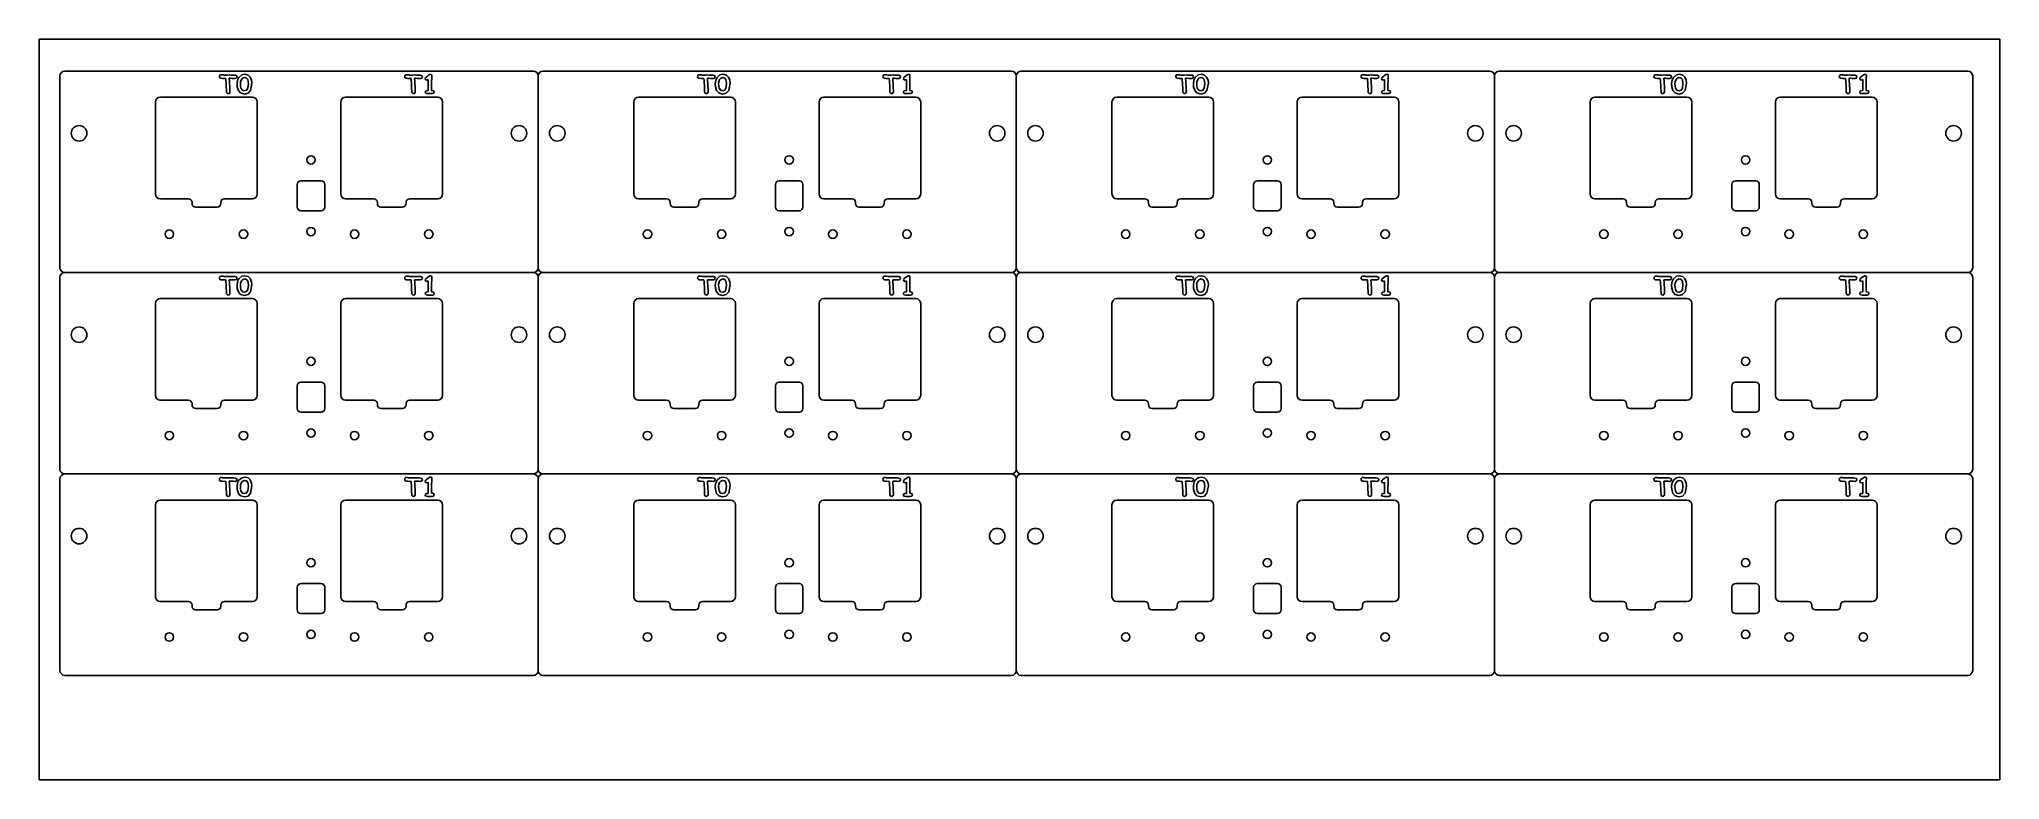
# Model space of a CAD drawing. Header units: millimetres. Extents: x 0 to 820, y -310 to 0.
import ezdxf

# ---------------------------------------------------------------- set-up
doc = ezdxf.new("R2010")
doc.units = ezdxf.units.MM

msp = doc.modelspace()

# ---------------------------------------------------------------- linework, layer by layer
at = {"color": 7, "linetype": 'Continuous'}
for p, q in [((0, 0), (820, 0)), ((0, 0), (0, -310)), ((820, 0), (820, -310)), ((8.67, -15.39), (8.67, -95.69)), ((206.67, -13.39), (10.67, -13.39)), ((161.78, -15.9), (162.37, -15.47)), ((162.37, -15.47), (162.99, -14.97)), ((208.67, -95.69), (208.67, -15.39)), ((208.67, -15.39), (208.67, -95.69)), ((406.67, -13.39), (210.67, -13.39)), ((361.78, -15.9), (362.37, -15.47)), ((362.37, -15.47), (362.99, -14.97)), ((408.67, -95.69), (408.67, -15.39)), ((408.67, -15.39), (408.67, -95.69)), ((606.67, -13.39), (410.67, -13.39)), ((561.78, -15.9), (562.37, -15.47)), ((562.37, -15.47), (562.99, -14.97)), ((608.67, -95.69), (608.67, -15.39)), ((608.67, -15.39), (608.67, -95.69)), ((806.67, -13.39), (610.67, -13.39)), ((761.78, -15.9), (762.37, -15.47)), ((762.37, -15.47), (762.99, -14.97)), ((808.67, -95.69), (808.67, -15.39)), ((50.67, -24.29), (89.17, -24.29)), ((78.01, -16.47), (77.74, -16.47)), ((78.31, -22.1), (78.31, -21.66)), ((166.67, -24.29), (128.17, -24.29)), ((155.51, -16.47), (155.24, -16.47)), ((155.81, -22.1), (155.81, -21.66)), ((164.48, -22.79), (162.42, -22.79)), ((162.72, -21.51), (162.72, -16.85)), ((164.1, -20.16), (164.1, -21.41)), ((164.1, -21.41), (164.46, -21.41)), ((250.67, -24.29), (289.17, -24.29)), ((278.01, -16.47), (277.74, -16.47)), ((278.31, -22.1), (278.31, -21.66)), ((366.67, -24.29), (328.17, -24.29)), ((355.51, -16.47), (355.24, -16.47)), ((355.81, -22.1), (355.81, -21.66)), ((364.48, -22.79), (362.42, -22.79)), ((362.72, -21.51), (362.72, -16.85)), ((364.1, -20.16), (364.1, -21.41)), ((364.1, -21.41), (364.46, -21.41)), ((450.67, -24.29), (489.17, -24.29)), ((478.01, -16.47), (477.74, -16.47)), ((478.31, -22.1), (478.31, -21.66)), ((566.67, -24.29), (528.17, -24.29)), ((555.51, -16.47), (555.24, -16.47)), ((555.81, -22.1), (555.81, -21.66)), ((564.48, -22.79), (562.42, -22.79)), ((562.72, -21.51), (562.72, -16.85)), ((564.1, -20.16), (564.1, -21.41)), ((564.1, -21.41), (564.46, -21.41)), ((650.67, -24.29), (689.17, -24.29)), ((678.01, -16.47), (677.74, -16.47)), ((678.31, -22.1), (678.31, -21.66)), ((766.67, -24.29), (728.17, -24.29)), ((755.51, -16.47), (755.24, -16.47)), ((755.81, -22.1), (755.81, -21.66)), ((764.48, -22.79), (762.42, -22.79)), ((762.72, -21.51), (762.72, -16.85)), ((764.1, -20.16), (764.1, -21.41)), ((764.1, -21.41), (764.46, -21.41)), ((48.67, -64.79), (48.67, -26.29)), ((91.17, -26.29), (91.17, -64.79)), ((126.17, -26.29), (126.17, -64.79)), ((168.67, -64.79), (168.67, -26.29)), ((248.67, -64.79), (248.67, -26.29)), ((291.17, -26.29), (291.17, -64.79)), ((326.17, -26.29), (326.17, -64.79)), ((368.67, -64.79), (368.67, -26.29)), ((448.67, -64.79), (448.67, -26.29)), ((491.17, -26.29), (491.17, -64.79)), ((526.17, -26.29), (526.17, -64.79)), ((568.67, -64.79), (568.67, -26.29)), ((648.67, -64.79), (648.67, -26.29)), ((691.17, -26.29), (691.17, -64.79)), ((726.17, -26.29), (726.17, -64.79)), ((768.67, -64.79), (768.67, -26.29)), ((107.92, -60.79), (107.92, -70.29)), ((117.92, -59.29), (109.42, -59.29)), ((119.42, -70.29), (119.42, -60.79)), ((307.92, -60.79), (307.92, -70.29)), ((317.92, -59.29), (309.42, -59.29)), ((319.42, -70.29), (319.42, -60.79)), ((507.92, -60.79), (507.92, -70.29)), ((517.92, -59.29), (509.42, -59.29)), ((519.42, -70.29), (519.42, -60.79)), ((707.92, -60.79), (707.92, -70.29)), ((717.92, -59.29), (709.42, -59.29)), ((719.42, -70.29), (719.42, -60.79)), ((62.42, -66.79), (50.67, -66.79)), ((63.92, -68.79), (63.92, -68.29)), ((74.42, -70.29), (65.42, -70.29)), ((75.92, -68.29), (75.92, -68.79)), ((89.17, -66.79), (77.42, -66.79)), ((109.42, -71.79), (117.92, -71.79)), ((128.17, -66.79), (139.92, -66.79)), ((141.42, -68.29), (141.42, -68.79)), ((142.92, -70.29), (151.92, -70.29)), ((153.42, -68.79), (153.42, -68.29)), ((154.92, -66.79), (166.67, -66.79)), ((262.42, -66.79), (250.67, -66.79)), ((263.92, -68.79), (263.92, -68.29)), ((274.42, -70.29), (265.42, -70.29)), ((275.92, -68.29), (275.92, -68.79)), ((289.17, -66.79), (277.42, -66.79)), ((309.42, -71.79), (317.92, -71.79)), ((328.17, -66.79), (339.92, -66.79)), ((341.42, -68.29), (341.42, -68.79)), ((342.92, -70.29), (351.92, -70.29)), ((353.42, -68.79), (353.42, -68.29)), ((354.92, -66.79), (366.67, -66.79)), ((462.42, -66.79), (450.67, -66.79)), ((463.92, -68.79), (463.92, -68.29)), ((474.42, -70.29), (465.42, -70.29)), ((475.92, -68.29), (475.92, -68.79)), ((489.17, -66.79), (477.42, -66.79)), ((509.42, -71.79), (517.92, -71.79)), ((528.17, -66.79), (539.92, -66.79)), ((541.42, -68.29), (541.42, -68.79)), ((542.92, -70.29), (551.92, -70.29)), ((553.42, -68.79), (553.42, -68.29)), ((554.92, -66.79), (566.67, -66.79)), ((662.42, -66.79), (650.67, -66.79)), ((663.92, -68.79), (663.92, -68.29)), ((674.42, -70.29), (665.42, -70.29)), ((675.92, -68.29), (675.92, -68.79)), ((689.17, -66.79), (677.42, -66.79)), ((709.42, -71.79), (717.92, -71.79)), ((728.17, -66.79), (739.92, -66.79)), ((741.42, -68.29), (741.42, -68.79)), ((742.92, -70.29), (751.92, -70.29)), ((753.42, -68.79), (753.42, -68.29)), ((754.92, -66.79), (766.67, -66.79)), ((10.67, -97.69), (206.67, -97.69)), ((206.67, -97.69), (10.67, -97.69)), ((406.67, -97.69), (210.67, -97.69)), ((210.67, -97.69), (406.67, -97.69)), ((606.67, -97.69), (410.67, -97.69)), ((410.67, -97.69), (606.67, -97.69)), ((806.67, -97.69), (610.67, -97.69)), ((610.67, -97.69), (806.67, -97.69)), ((8.67, -99.69), (8.67, -179.99)), ((78.01, -100.77), (77.74, -100.77)), ((78.31, -106.4), (78.31, -105.96)), ((155.51, -100.77), (155.24, -100.77)), ((155.81, -106.4), (155.81, -105.96)), ((161.78, -100.2), (162.37, -99.77)), ((162.37, -99.77), (162.99, -99.27)), ((162.72, -105.81), (162.72, -101.15)), ((164.1, -104.46), (164.1, -105.71)), ((164.1, -105.71), (164.46, -105.71)), ((208.67, -179.99), (208.67, -99.69)), ((208.67, -99.69), (208.67, -179.99)), ((278.01, -100.77), (277.74, -100.77)), ((278.31, -106.4), (278.31, -105.96)), ((355.51, -100.77), (355.24, -100.77)), ((355.81, -106.4), (355.81, -105.96)), ((361.78, -100.2), (362.37, -99.77)), ((362.37, -99.77), (362.99, -99.27)), ((362.72, -105.81), (362.72, -101.15)), ((364.1, -104.46), (364.1, -105.71)), ((364.1, -105.71), (364.46, -105.71)), ((408.67, -179.99), (408.67, -99.69)), ((408.67, -99.69), (408.67, -179.99)), ((478.01, -100.77), (477.74, -100.77)), ((478.31, -106.4), (478.31, -105.96)), ((555.51, -100.77), (555.24, -100.77)), ((555.81, -106.4), (555.81, -105.96)), ((561.78, -100.2), (562.37, -99.77)), ((562.37, -99.77), (562.99, -99.27)), ((562.72, -105.81), (562.72, -101.15)), ((564.1, -104.46), (564.1, -105.71)), ((564.1, -105.71), (564.46, -105.71)), ((608.67, -179.99), (608.67, -99.69)), ((608.67, -99.69), (608.67, -179.99)), ((678.01, -100.77), (677.74, -100.77)), ((678.31, -106.4), (678.31, -105.96)), ((755.51, -100.77), (755.24, -100.77)), ((755.81, -106.4), (755.81, -105.96)), ((761.78, -100.2), (762.37, -99.77)), ((762.37, -99.77), (762.99, -99.27)), ((762.72, -105.81), (762.72, -101.15)), ((764.1, -104.46), (764.1, -105.71)), ((764.1, -105.71), (764.46, -105.71)), ((808.67, -179.99), (808.67, -99.69)), ((48.67, -149.09), (48.67, -110.59)), ((50.67, -108.59), (89.17, -108.59)), ((91.17, -110.59), (91.17, -149.09)), ((126.17, -110.59), (126.17, -149.09)), ((166.67, -108.59), (128.17, -108.59)), ((164.48, -107.09), (162.42, -107.09)), ((168.67, -149.09), (168.67, -110.59)), ((248.67, -149.09), (248.67, -110.59)), ((250.67, -108.59), (289.17, -108.59)), ((291.17, -110.59), (291.17, -149.09)), ((326.17, -110.59), (326.17, -149.09)), ((366.67, -108.59), (328.17, -108.59)), ((364.48, -107.09), (362.42, -107.09)), ((368.67, -149.09), (368.67, -110.59)), ((448.67, -149.09), (448.67, -110.59)), ((450.67, -108.59), (489.17, -108.59)), ((491.17, -110.59), (491.17, -149.09)), ((526.17, -110.59), (526.17, -149.09)), ((566.67, -108.59), (528.17, -108.59)), ((564.48, -107.09), (562.42, -107.09)), ((568.67, -149.09), (568.67, -110.59)), ((648.67, -149.09), (648.67, -110.59)), ((650.67, -108.59), (689.17, -108.59)), ((691.17, -110.59), (691.17, -149.09)), ((726.17, -110.59), (726.17, -149.09)), ((766.67, -108.59), (728.17, -108.59)), ((764.48, -107.09), (762.42, -107.09)), ((768.67, -149.09), (768.67, -110.59)), ((107.92, -145.09), (107.92, -154.59)), ((117.92, -143.59), (109.42, -143.59)), ((119.42, -154.59), (119.42, -145.09)), ((307.92, -145.09), (307.92, -154.59)), ((317.92, -143.59), (309.42, -143.59)), ((319.42, -154.59), (319.42, -145.09)), ((507.92, -145.09), (507.92, -154.59)), ((517.92, -143.59), (509.42, -143.59)), ((519.42, -154.59), (519.42, -145.09)), ((707.92, -145.09), (707.92, -154.59)), ((717.92, -143.59), (709.42, -143.59)), ((719.42, -154.59), (719.42, -145.09)), ((62.42, -151.09), (50.67, -151.09)), ((63.92, -153.09), (63.92, -152.59)), ((74.42, -154.59), (65.42, -154.59)), ((75.92, -152.59), (75.92, -153.09)), ((89.17, -151.09), (77.42, -151.09)), ((128.17, -151.09), (139.92, -151.09)), ((141.42, -152.59), (141.42, -153.09)), ((142.92, -154.59), (151.92, -154.59)), ((153.42, -153.09), (153.42, -152.59)), ((154.92, -151.09), (166.67, -151.09)), ((262.42, -151.09), (250.67, -151.09)), ((263.92, -153.09), (263.92, -152.59)), ((274.42, -154.59), (265.42, -154.59)), ((275.92, -152.59), (275.92, -153.09)), ((289.17, -151.09), (277.42, -151.09)), ((328.17, -151.09), (339.92, -151.09)), ((341.42, -152.59), (341.42, -153.09)), ((342.92, -154.59), (351.92, -154.59)), ((353.42, -153.09), (353.42, -152.59)), ((354.92, -151.09), (366.67, -151.09)), ((462.42, -151.09), (450.67, -151.09)), ((463.92, -153.09), (463.92, -152.59)), ((474.42, -154.59), (465.42, -154.59)), ((475.92, -152.59), (475.92, -153.09)), ((489.17, -151.09), (477.42, -151.09)), ((528.17, -151.09), (539.92, -151.09)), ((541.42, -152.59), (541.42, -153.09)), ((542.92, -154.59), (551.92, -154.59)), ((553.42, -153.09), (553.42, -152.59)), ((554.92, -151.09), (566.67, -151.09)), ((662.42, -151.09), (650.67, -151.09)), ((663.92, -153.09), (663.92, -152.59)), ((674.42, -154.59), (665.42, -154.59)), ((675.92, -152.59), (675.92, -153.09)), ((689.17, -151.09), (677.42, -151.09)), ((728.17, -151.09), (739.92, -151.09)), ((741.42, -152.59), (741.42, -153.09)), ((742.92, -154.59), (751.92, -154.59)), ((753.42, -153.09), (753.42, -152.59)), ((754.92, -151.09), (766.67, -151.09)), ((109.42, -156.09), (117.92, -156.09)), ((309.42, -156.09), (317.92, -156.09)), ((509.42, -156.09), (517.92, -156.09)), ((709.42, -156.09), (717.92, -156.09)), ((8.67, -183.99), (8.67, -264.29)), ((10.67, -181.99), (206.67, -181.99)), ((206.67, -181.99), (10.67, -181.99)), ((78.01, -185.07), (77.74, -185.07)), ((155.51, -185.07), (155.24, -185.07)), ((161.78, -184.5), (162.37, -184.07)), ((162.37, -184.07), (162.99, -183.57)), ((162.72, -190.11), (162.72, -185.45)), ((208.67, -264.29), (208.67, -183.99)), ((208.67, -183.99), (208.67, -264.29)), ((406.67, -181.99), (210.67, -181.99)), ((210.67, -181.99), (406.67, -181.99)), ((278.01, -185.07), (277.74, -185.07)), ((355.51, -185.07), (355.24, -185.07)), ((361.78, -184.5), (362.37, -184.07)), ((362.37, -184.07), (362.99, -183.57)), ((362.72, -190.11), (362.72, -185.45)), ((408.67, -264.29), (408.67, -183.99)), ((408.67, -183.99), (408.67, -264.29)), ((606.67, -181.99), (410.67, -181.99)), ((410.67, -181.99), (606.67, -181.99)), ((478.01, -185.07), (477.74, -185.07)), ((555.51, -185.07), (555.24, -185.07)), ((561.78, -184.5), (562.37, -184.07)), ((562.37, -184.07), (562.99, -183.57)), ((562.72, -190.11), (562.72, -185.45)), ((608.67, -264.29), (608.67, -183.99)), ((608.67, -183.99), (608.67, -264.29)), ((806.67, -181.99), (610.67, -181.99)), ((610.67, -181.99), (806.67, -181.99)), ((678.01, -185.07), (677.74, -185.07)), ((755.51, -185.07), (755.24, -185.07)), ((761.78, -184.5), (762.37, -184.07)), ((762.37, -184.07), (762.99, -183.57)), ((762.72, -190.11), (762.72, -185.45)), ((808.67, -264.29), (808.67, -183.99)), ((48.67, -233.39), (48.67, -194.89)), ((50.67, -192.89), (89.17, -192.89)), ((78.31, -190.7), (78.31, -190.26)), ((91.17, -194.89), (91.17, -233.39)), ((126.17, -194.89), (126.17, -233.39)), ((166.67, -192.89), (128.17, -192.89)), ((155.81, -190.7), (155.81, -190.26)), ((164.48, -191.39), (162.42, -191.39)), ((164.1, -188.76), (164.1, -190.01)), ((164.1, -190.01), (164.46, -190.01)), ((168.67, -233.39), (168.67, -194.89)), ((248.67, -233.39), (248.67, -194.89)), ((250.67, -192.89), (289.17, -192.89)), ((278.31, -190.7), (278.31, -190.26)), ((291.17, -194.89), (291.17, -233.39)), ((326.17, -194.89), (326.17, -233.39)), ((366.67, -192.89), (328.17, -192.89)), ((355.81, -190.7), (355.81, -190.26)), ((364.48, -191.39), (362.42, -191.39)), ((364.1, -188.76), (364.1, -190.01)), ((364.1, -190.01), (364.46, -190.01)), ((368.67, -233.39), (368.67, -194.89)), ((448.67, -233.39), (448.67, -194.89)), ((450.67, -192.89), (489.17, -192.89)), ((478.31, -190.7), (478.31, -190.26)), ((491.17, -194.89), (491.17, -233.39)), ((526.17, -194.89), (526.17, -233.39)), ((566.67, -192.89), (528.17, -192.89)), ((555.81, -190.7), (555.81, -190.26)), ((564.48, -191.39), (562.42, -191.39)), ((564.1, -188.76), (564.1, -190.01)), ((564.1, -190.01), (564.46, -190.01)), ((568.67, -233.39), (568.67, -194.89)), ((648.67, -233.39), (648.67, -194.89)), ((650.67, -192.89), (689.17, -192.89)), ((678.31, -190.7), (678.31, -190.26)), ((691.17, -194.89), (691.17, -233.39)), ((726.17, -194.89), (726.17, -233.39)), ((766.67, -192.89), (728.17, -192.89)), ((755.81, -190.7), (755.81, -190.26)), ((764.48, -191.39), (762.42, -191.39)), ((764.1, -188.76), (764.1, -190.01)), ((764.1, -190.01), (764.46, -190.01)), ((768.67, -233.39), (768.67, -194.89)), ((107.92, -229.39), (107.92, -238.89)), ((117.92, -227.89), (109.42, -227.89)), ((119.42, -238.89), (119.42, -229.39)), ((307.92, -229.39), (307.92, -238.89)), ((317.92, -227.89), (309.42, -227.89)), ((319.42, -238.89), (319.42, -229.39)), ((507.92, -229.39), (507.92, -238.89)), ((517.92, -227.89), (509.42, -227.89)), ((519.42, -238.89), (519.42, -229.39)), ((707.92, -229.39), (707.92, -238.89)), ((717.92, -227.89), (709.42, -227.89)), ((719.42, -238.89), (719.42, -229.39)), ((62.42, -235.39), (50.67, -235.39)), ((63.92, -237.39), (63.92, -236.89)), ((75.92, -236.89), (75.92, -237.39)), ((89.17, -235.39), (77.42, -235.39)), ((128.17, -235.39), (139.92, -235.39)), ((141.42, -236.89), (141.42, -237.39)), ((153.42, -237.39), (153.42, -236.89)), ((154.92, -235.39), (166.67, -235.39)), ((262.42, -235.39), (250.67, -235.39)), ((263.92, -237.39), (263.92, -236.89)), ((275.92, -236.89), (275.92, -237.39)), ((289.17, -235.39), (277.42, -235.39)), ((328.17, -235.39), (339.92, -235.39)), ((341.42, -236.89), (341.42, -237.39)), ((353.42, -237.39), (353.42, -236.89)), ((354.92, -235.39), (366.67, -235.39)), ((462.42, -235.39), (450.67, -235.39)), ((463.92, -237.39), (463.92, -236.89)), ((475.92, -236.89), (475.92, -237.39)), ((489.17, -235.39), (477.42, -235.39)), ((528.17, -235.39), (539.92, -235.39)), ((541.42, -236.89), (541.42, -237.39)), ((553.42, -237.39), (553.42, -236.89)), ((554.92, -235.39), (566.67, -235.39)), ((662.42, -235.39), (650.67, -235.39)), ((663.92, -237.39), (663.92, -236.89)), ((675.92, -236.89), (675.92, -237.39)), ((689.17, -235.39), (677.42, -235.39)), ((728.17, -235.39), (739.92, -235.39)), ((741.42, -236.89), (741.42, -237.39)), ((753.42, -237.39), (753.42, -236.89)), ((754.92, -235.39), (766.67, -235.39)), ((74.42, -238.89), (65.42, -238.89)), ((109.42, -240.39), (117.92, -240.39)), ((142.92, -238.89), (151.92, -238.89)), ((274.42, -238.89), (265.42, -238.89)), ((309.42, -240.39), (317.92, -240.39)), ((342.92, -238.89), (351.92, -238.89)), ((474.42, -238.89), (465.42, -238.89)), ((509.42, -240.39), (517.92, -240.39)), ((542.92, -238.89), (551.92, -238.89)), ((674.42, -238.89), (665.42, -238.89)), ((709.42, -240.39), (717.92, -240.39)), ((742.92, -238.89), (751.92, -238.89)), ((10.67, -266.29), (206.67, -266.29)), ((210.67, -266.29), (406.67, -266.29)), ((410.67, -266.29), (606.67, -266.29)), ((610.67, -266.29), (806.67, -266.29)), ((0, -310), (820, -310))]:
    msp.add_line(p, q, dxfattribs=at)
at = {"color": 7, "linetype": 'Continuous', "flags": 128}
for points in [[(75.35, -15.64), (75.41, -15.34), (75.53, -15.13)], [(75.92, -16.37), (75.46, -16.07), (75.35, -15.64)], [(75.53, -15.13), (75.82, -14.92), (76.1, -14.89)], [(77.74, -16.47), (76.72, -16.45), (75.92, -16.37)], [(76.1, -14.89), (76.57, -14.92), (76.93, -14.96)], [(76.93, -14.96), (77.39, -15), (77.76, -15.01)], [(77.76, -15.01), (78.82, -15), (79.65, -14.99)], [(79.49, -16.37), (79.56, -17.56), (79.62, -18.49)], [(80.76, -16.42), (80.05, -16.38), (79.49, -16.37)], [(82.02, -15.09), (82.58, -15.33), (82.75, -15.78)], [(82.75, -15.78), (82.48, -16.32), (82.02, -16.47)], [(82.75, -18.65), (82.98, -17.13), (83.51, -16.04)], [(83.51, -16.04), (84.72, -14.96), (85.98, -14.69)], [(85.94, -16.07), (85.07, -16.36), (84.58, -16.9)], [(87.49, -18.53), (87.23, -16.92), (86.72, -16.29), (85.94, -16.07)], [(85.98, -14.69), (87.43, -15.07), (88.28, -15.89)], [(88.28, -15.89), (88.85, -17.22), (88.98, -18.35)], [(152.85, -15.64), (152.91, -15.34), (153.03, -15.13)], [(153.42, -16.37), (152.96, -16.07), (152.85, -15.64)], [(153.03, -15.13), (153.32, -14.92), (153.6, -14.89)], [(155.24, -16.47), (154.22, -16.45), (153.42, -16.37)], [(153.6, -14.89), (154.07, -14.92), (154.43, -14.96)], [(154.43, -14.96), (154.89, -15), (155.26, -15.01)], [(155.26, -15.01), (156.32, -15), (157.15, -14.99)], [(156.99, -16.37), (157.06, -17.56), (157.12, -18.49)], [(158.26, -16.42), (157.55, -16.38), (156.99, -16.37)], [(159.52, -15.09), (160.08, -15.33), (160.25, -15.78)], [(160.25, -15.78), (159.98, -16.32), (159.52, -16.47)], [(161.44, -16.48), (161.57, -16.12), (161.78, -15.9)], [(162.99, -14.97), (163.39, -14.75), (163.74, -14.69)], [(163.74, -14.69), (164.13, -14.9), (164.2, -15.25)], [(275.35, -15.64), (275.41, -15.34), (275.53, -15.13)], [(275.92, -16.37), (275.46, -16.07), (275.35, -15.64)], [(275.53, -15.13), (275.82, -14.92), (276.1, -14.89)], [(277.74, -16.47), (276.72, -16.45), (275.92, -16.37)], [(276.1, -14.89), (276.57, -14.92), (276.93, -14.96)], [(276.93, -14.96), (277.39, -15), (277.76, -15.01)], [(277.76, -15.01), (278.82, -15), (279.65, -14.99)], [(279.49, -16.37), (279.56, -17.56), (279.62, -18.49)], [(280.76, -16.42), (280.05, -16.38), (279.49, -16.37)], [(282.02, -15.09), (282.58, -15.33), (282.75, -15.78)], [(282.75, -15.78), (282.48, -16.32), (282.02, -16.47)], [(282.75, -18.65), (282.98, -17.13), (283.51, -16.04)], [(283.51, -16.04), (284.72, -14.96), (285.98, -14.69)], [(285.94, -16.07), (285.07, -16.36), (284.58, -16.9)], [(287.49, -18.53), (287.23, -16.92), (286.72, -16.29), (285.94, -16.07)], [(285.98, -14.69), (287.43, -15.07), (288.28, -15.89)], [(288.28, -15.89), (288.85, -17.22), (288.98, -18.35)], [(352.85, -15.64), (352.91, -15.34), (353.03, -15.13)], [(353.42, -16.37), (352.96, -16.07), (352.85, -15.64)], [(353.03, -15.13), (353.32, -14.92), (353.6, -14.89)], [(355.24, -16.47), (354.22, -16.45), (353.42, -16.37)], [(353.6, -14.89), (354.07, -14.92), (354.43, -14.96)], [(354.43, -14.96), (354.89, -15), (355.26, -15.01)], [(355.26, -15.01), (356.32, -15), (357.15, -14.99)], [(356.99, -16.37), (357.06, -17.56), (357.12, -18.49)], [(358.26, -16.42), (357.55, -16.38), (356.99, -16.37)], [(359.52, -15.09), (360.08, -15.33), (360.25, -15.78)], [(360.25, -15.78), (359.98, -16.32), (359.52, -16.47)], [(361.44, -16.48), (361.57, -16.12), (361.78, -15.9)], [(362.99, -14.97), (363.39, -14.75), (363.74, -14.69)], [(363.74, -14.69), (364.13, -14.9), (364.2, -15.25)], [(475.35, -15.64), (475.41, -15.34), (475.53, -15.13)], [(475.92, -16.37), (475.46, -16.07), (475.35, -15.64)], [(475.53, -15.13), (475.82, -14.92), (476.1, -14.89)], [(477.74, -16.47), (476.72, -16.45), (475.92, -16.37)], [(476.1, -14.89), (476.57, -14.92), (476.93, -14.96)], [(476.93, -14.96), (477.39, -15), (477.76, -15.01)], [(477.76, -15.01), (478.82, -15), (479.65, -14.99)], [(479.49, -16.37), (479.56, -17.56), (479.62, -18.49)], [(480.76, -16.42), (480.05, -16.38), (479.49, -16.37)], [(482.02, -15.09), (482.58, -15.33), (482.75, -15.78)], [(482.75, -15.78), (482.48, -16.32), (482.02, -16.47)], [(482.75, -18.65), (482.98, -17.13), (483.51, -16.04)], [(483.51, -16.04), (484.72, -14.96), (485.98, -14.69)], [(485.94, -16.07), (485.07, -16.36), (484.58, -16.9)], [(487.49, -18.53), (487.23, -16.92), (486.72, -16.29), (485.94, -16.07)], [(485.98, -14.69), (487.43, -15.07), (488.28, -15.89)], [(488.28, -15.89), (488.85, -17.22), (488.98, -18.35)], [(552.85, -15.64), (552.91, -15.34), (553.03, -15.13)], [(553.42, -16.37), (552.96, -16.07), (552.85, -15.64)], [(553.03, -15.13), (553.32, -14.92), (553.6, -14.89)], [(555.24, -16.47), (554.22, -16.45), (553.42, -16.37)], [(553.6, -14.89), (554.07, -14.92), (554.43, -14.96)], [(554.43, -14.96), (554.89, -15), (555.26, -15.01)], [(555.26, -15.01), (556.32, -15), (557.15, -14.99)], [(556.99, -16.37), (557.06, -17.56), (557.12, -18.49)], [(558.26, -16.42), (557.55, -16.38), (556.99, -16.37)], [(559.52, -15.09), (560.08, -15.33), (560.25, -15.78)], [(560.25, -15.78), (559.98, -16.32), (559.52, -16.47)], [(561.44, -16.48), (561.57, -16.12), (561.78, -15.9)], [(562.99, -14.97), (563.39, -14.75), (563.74, -14.69)], [(563.74, -14.69), (564.13, -14.9), (564.2, -15.25)], [(675.35, -15.64), (675.41, -15.34), (675.53, -15.13)], [(675.92, -16.37), (675.46, -16.07), (675.35, -15.64)], [(675.53, -15.13), (675.82, -14.92), (676.1, -14.89)], [(677.74, -16.47), (676.72, -16.45), (675.92, -16.37)], [(676.1, -14.89), (676.57, -14.92), (676.93, -14.96)], [(676.93, -14.96), (677.39, -15), (677.76, -15.01)], [(677.76, -15.01), (678.82, -15), (679.65, -14.99)], [(679.49, -16.37), (679.56, -17.56), (679.62, -18.49)], [(680.76, -16.42), (680.05, -16.38), (679.49, -16.37)], [(682.02, -15.09), (682.58, -15.33), (682.75, -15.78)], [(682.75, -15.78), (682.48, -16.32), (682.02, -16.47)], [(682.75, -18.65), (682.98, -17.13), (683.51, -16.04)], [(683.51, -16.04), (684.72, -14.96), (685.98, -14.69)], [(685.94, -16.07), (685.07, -16.36), (684.58, -16.9)], [(687.49, -18.53), (687.23, -16.92), (686.72, -16.29), (685.94, -16.07)], [(685.98, -14.69), (687.43, -15.07), (688.28, -15.89)], [(688.28, -15.89), (688.85, -17.22), (688.98, -18.35)], [(752.85, -15.64), (752.91, -15.34), (753.03, -15.13)], [(753.42, -16.37), (752.96, -16.07), (752.85, -15.64)], [(753.03, -15.13), (753.32, -14.92), (753.6, -14.89)], [(755.24, -16.47), (754.22, -16.45), (753.42, -16.37)], [(753.6, -14.89), (754.07, -14.92), (754.43, -14.96)], [(754.43, -14.96), (754.89, -15), (755.26, -15.01)], [(755.26, -15.01), (756.32, -15), (757.15, -14.99)], [(756.99, -16.37), (757.06, -17.56), (757.12, -18.49)], [(758.26, -16.42), (757.55, -16.38), (756.99, -16.37)], [(759.52, -15.09), (760.08, -15.33), (760.25, -15.78)], [(760.25, -15.78), (759.98, -16.32), (759.52, -16.47)], [(761.44, -16.48), (761.57, -16.12), (761.78, -15.9)], [(762.99, -14.97), (763.39, -14.75), (763.74, -14.69)], [(763.74, -14.69), (764.13, -14.9), (764.2, -15.25)], [(78.15, -18.34), (78.06, -17.3), (78.01, -16.47)], [(78.25, -20.22), (78.21, -19.17), (78.15, -18.34)], [(78.31, -21.66), (78.27, -20.85), (78.25, -20.22)], [(78.56, -22.61), (78.36, -22.35), (78.31, -22.1)], [(79.07, -22.79), (78.77, -22.73), (78.56, -22.61)], [(79.69, -22.39), (79.4, -22.71), (79.07, -22.79)], [(79.62, -18.49), (79.7, -19.69), (79.72, -20.63)], [(79.79, -21.68), (79.76, -22.08), (79.69, -22.39)], [(79.72, -20.63), (79.76, -21.22), (79.79, -21.68)], [(82.02, -16.47), (81.31, -16.45), (80.76, -16.42)], [(83.32, -21.5), (82.84, -19.94), (82.75, -18.65)], [(85.82, -22.99), (84.19, -22.52), (83.32, -21.5)], [(84.58, -16.9), (84.22, -17.81), (84.14, -18.57)], [(84.14, -18.57), (84.19, -19.67), (84.37, -20.51)], [(84.37, -20.51), (84.98, -21.38), (85.78, -21.61)], [(85.78, -21.61), (86.7, -21.29), (87.23, -20.47), (87.49, -18.53)], [(88.98, -18.35), (88.4, -21.45), (87.35, -22.62), (85.82, -22.99)], [(155.65, -18.34), (155.56, -17.3), (155.51, -16.47)], [(155.75, -20.22), (155.71, -19.17), (155.65, -18.34)], [(155.81, -21.66), (155.77, -20.85), (155.75, -20.22)], [(156.06, -22.61), (155.86, -22.35), (155.81, -22.1)], [(156.57, -22.79), (156.27, -22.73), (156.06, -22.61)], [(157.19, -22.39), (156.9, -22.71), (156.57, -22.79)], [(157.12, -18.49), (157.2, -19.69), (157.22, -20.63)], [(157.29, -21.68), (157.26, -22.08), (157.19, -22.39)], [(157.22, -20.63), (157.26, -21.22), (157.29, -21.68)], [(159.52, -16.47), (158.81, -16.45), (158.26, -16.42)], [(162.15, -17.16), (161.61, -16.91), (161.44, -16.48)], [(161.44, -22.18), (161.53, -21.84), (161.8, -21.62), (162.5, -21.5)], [(162.42, -22.79), (161.78, -22.69), (161.53, -22.49), (161.44, -22.18)], [(162.72, -16.85), (162.41, -17.05), (162.15, -17.16)], [(162.5, -21.5), (162.62, -21.5), (162.72, -21.51)], [(164.46, -21.41), (165.02, -21.65), (165.19, -22.1)], [(165.19, -22.1), (164.93, -22.64), (164.48, -22.79)], [(278.15, -18.34), (278.06, -17.3), (278.01, -16.47)], [(278.25, -20.22), (278.21, -19.17), (278.15, -18.34)], [(278.31, -21.66), (278.27, -20.85), (278.25, -20.22)], [(278.56, -22.61), (278.36, -22.35), (278.31, -22.1)], [(279.07, -22.79), (278.77, -22.73), (278.56, -22.61)], [(279.69, -22.39), (279.4, -22.71), (279.07, -22.79)], [(279.62, -18.49), (279.7, -19.69), (279.72, -20.63)], [(279.79, -21.68), (279.76, -22.08), (279.69, -22.39)], [(279.72, -20.63), (279.76, -21.22), (279.79, -21.68)], [(282.02, -16.47), (281.31, -16.45), (280.76, -16.42)], [(283.32, -21.5), (282.84, -19.94), (282.75, -18.65)], [(285.82, -22.99), (284.19, -22.52), (283.32, -21.5)], [(284.58, -16.9), (284.22, -17.81), (284.14, -18.57)], [(284.14, -18.57), (284.19, -19.67), (284.37, -20.51)], [(284.37, -20.51), (284.98, -21.38), (285.78, -21.61)], [(285.78, -21.61), (286.7, -21.29), (287.23, -20.47), (287.49, -18.53)], [(288.98, -18.35), (288.4, -21.45), (287.35, -22.62), (285.82, -22.99)], [(355.65, -18.34), (355.56, -17.3), (355.51, -16.47)], [(355.75, -20.22), (355.71, -19.17), (355.65, -18.34)], [(355.81, -21.66), (355.77, -20.85), (355.75, -20.22)], [(356.06, -22.61), (355.86, -22.35), (355.81, -22.1)], [(356.57, -22.79), (356.27, -22.73), (356.06, -22.61)], [(357.19, -22.39), (356.9, -22.71), (356.57, -22.79)], [(357.12, -18.49), (357.2, -19.69), (357.22, -20.63)], [(357.29, -21.68), (357.26, -22.08), (357.19, -22.39)], [(357.22, -20.63), (357.26, -21.22), (357.29, -21.68)], [(359.52, -16.47), (358.81, -16.45), (358.26, -16.42)], [(362.15, -17.16), (361.61, -16.91), (361.44, -16.48)], [(361.44, -22.18), (361.53, -21.84), (361.8, -21.62), (362.5, -21.5)], [(362.42, -22.79), (361.78, -22.69), (361.53, -22.49), (361.44, -22.18)], [(362.72, -16.85), (362.41, -17.05), (362.15, -17.16)], [(362.5, -21.5), (362.62, -21.5), (362.72, -21.51)], [(364.46, -21.41), (365.02, -21.65), (365.19, -22.1)], [(365.19, -22.1), (364.93, -22.64), (364.48, -22.79)], [(478.15, -18.34), (478.06, -17.3), (478.01, -16.47)], [(478.25, -20.22), (478.21, -19.17), (478.15, -18.34)], [(478.31, -21.66), (478.27, -20.85), (478.25, -20.22)], [(478.56, -22.61), (478.36, -22.35), (478.31, -22.1)], [(479.07, -22.79), (478.77, -22.73), (478.56, -22.61)], [(479.69, -22.39), (479.4, -22.71), (479.07, -22.79)], [(479.62, -18.49), (479.7, -19.69), (479.72, -20.63)], [(479.79, -21.68), (479.76, -22.08), (479.69, -22.39)], [(479.72, -20.63), (479.76, -21.22), (479.79, -21.68)], [(482.02, -16.47), (481.31, -16.45), (480.76, -16.42)], [(483.32, -21.5), (482.84, -19.94), (482.75, -18.65)], [(485.82, -22.99), (484.19, -22.52), (483.32, -21.5)], [(484.58, -16.9), (484.22, -17.81), (484.14, -18.57)], [(484.14, -18.57), (484.19, -19.67), (484.37, -20.51)], [(484.37, -20.51), (484.98, -21.38), (485.78, -21.61)], [(485.78, -21.61), (486.7, -21.29), (487.23, -20.47), (487.49, -18.53)], [(488.98, -18.35), (488.4, -21.45), (487.35, -22.62), (485.82, -22.99)], [(555.65, -18.34), (555.56, -17.3), (555.51, -16.47)], [(555.75, -20.22), (555.71, -19.17), (555.65, -18.34)], [(555.81, -21.66), (555.77, -20.85), (555.75, -20.22)], [(556.06, -22.61), (555.86, -22.35), (555.81, -22.1)], [(556.57, -22.79), (556.27, -22.73), (556.06, -22.61)], [(557.19, -22.39), (556.9, -22.71), (556.57, -22.79)], [(557.12, -18.49), (557.2, -19.69), (557.22, -20.63)], [(557.29, -21.68), (557.26, -22.08), (557.19, -22.39)], [(557.22, -20.63), (557.26, -21.22), (557.29, -21.68)], [(559.52, -16.47), (558.81, -16.45), (558.26, -16.42)], [(562.15, -17.16), (561.61, -16.91), (561.44, -16.48)], [(561.44, -22.18), (561.53, -21.84), (561.8, -21.62), (562.5, -21.5)], [(562.42, -22.79), (561.78, -22.69), (561.53, -22.49), (561.44, -22.18)], [(562.72, -16.85), (562.41, -17.05), (562.15, -17.16)], [(562.5, -21.5), (562.62, -21.5), (562.72, -21.51)], [(564.46, -21.41), (565.02, -21.65), (565.19, -22.1)], [(565.19, -22.1), (564.93, -22.64), (564.48, -22.79)], [(678.15, -18.34), (678.06, -17.3), (678.01, -16.47)], [(678.25, -20.22), (678.21, -19.17), (678.15, -18.34)], [(678.31, -21.66), (678.27, -20.85), (678.25, -20.22)], [(678.56, -22.61), (678.36, -22.35), (678.31, -22.1)], [(679.07, -22.79), (678.77, -22.73), (678.56, -22.61)], [(679.69, -22.39), (679.4, -22.71), (679.07, -22.79)], [(679.62, -18.49), (679.7, -19.69), (679.72, -20.63)], [(679.79, -21.68), (679.76, -22.08), (679.69, -22.39)], [(679.72, -20.63), (679.76, -21.22), (679.79, -21.68)], [(682.02, -16.47), (681.31, -16.45), (680.76, -16.42)], [(683.32, -21.5), (682.84, -19.94), (682.75, -18.65)], [(685.82, -22.99), (684.19, -22.52), (683.32, -21.5)], [(684.58, -16.9), (684.22, -17.81), (684.14, -18.57)], [(684.14, -18.57), (684.19, -19.67), (684.37, -20.51)], [(684.37, -20.51), (684.98, -21.38), (685.78, -21.61)], [(685.78, -21.61), (686.7, -21.29), (687.23, -20.47), (687.49, -18.53)], [(688.97, -18.35), (688.4, -21.45), (687.35, -22.62), (685.82, -22.99)], [(755.65, -18.34), (755.56, -17.3), (755.51, -16.47)], [(755.75, -20.22), (755.71, -19.17), (755.65, -18.34)], [(755.81, -21.66), (755.77, -20.85), (755.75, -20.22)], [(756.06, -22.61), (755.86, -22.35), (755.81, -22.1)], [(756.57, -22.79), (756.27, -22.73), (756.06, -22.61)], [(757.19, -22.39), (756.9, -22.71), (756.57, -22.79)], [(757.12, -18.49), (757.2, -19.69), (757.22, -20.63)], [(757.29, -21.68), (757.26, -22.08), (757.19, -22.39)], [(757.22, -20.63), (757.26, -21.22), (757.29, -21.68)], [(759.52, -16.47), (758.81, -16.45), (758.26, -16.42)], [(762.15, -17.16), (761.61, -16.91), (761.44, -16.48)], [(761.44, -22.18), (761.53, -21.84), (761.8, -21.62), (762.5, -21.5)], [(762.42, -22.79), (761.78, -22.69), (761.53, -22.49), (761.44, -22.18)], [(762.72, -16.85), (762.41, -17.05), (762.15, -17.16)], [(762.5, -21.5), (762.62, -21.5), (762.72, -21.51)], [(764.46, -21.41), (765.02, -21.65), (765.19, -22.1)], [(765.19, -22.1), (764.93, -22.64), (764.48, -22.79)], [(75.35, -99.94), (75.41, -99.64), (75.53, -99.43)], [(75.92, -100.67), (75.46, -100.37), (75.35, -99.94)], [(75.53, -99.43), (75.82, -99.22), (76.1, -99.19)], [(77.74, -100.77), (76.72, -100.75), (75.92, -100.67)], [(76.1, -99.19), (76.57, -99.22), (76.93, -99.26)], [(76.93, -99.26), (77.39, -99.3), (77.76, -99.31)], [(77.76, -99.31), (78.82, -99.3), (79.65, -99.29)], [(78.15, -102.64), (78.06, -101.6), (78.01, -100.77)], [(78.25, -104.52), (78.21, -103.47), (78.15, -102.64)], [(78.31, -105.96), (78.27, -105.15), (78.25, -104.52)], [(78.56, -106.91), (78.36, -106.65), (78.31, -106.4)], [(79.49, -100.67), (79.56, -101.86), (79.62, -102.79)], [(80.76, -100.72), (80.05, -100.68), (79.49, -100.67)], [(79.62, -102.79), (79.7, -103.99), (79.72, -104.93)], [(79.79, -105.98), (79.76, -106.38), (79.69, -106.69)], [(79.72, -104.93), (79.76, -105.52), (79.79, -105.98)], [(82.02, -100.77), (81.31, -100.75), (80.76, -100.72)], [(82.02, -99.39), (82.58, -99.63), (82.75, -100.08)], [(82.75, -100.08), (82.48, -100.62), (82.02, -100.77)], [(82.75, -102.95), (82.98, -101.43), (83.51, -100.34)], [(83.32, -105.8), (82.84, -104.24), (82.75, -102.95)], [(85.82, -107.29), (84.19, -106.82), (83.32, -105.8)], [(83.51, -100.34), (84.72, -99.26), (85.98, -98.99)], [(84.58, -101.2), (84.22, -102.11), (84.14, -102.87)], [(84.14, -102.87), (84.19, -103.97), (84.37, -104.81)], [(84.37, -104.81), (84.98, -105.68), (85.78, -105.91)], [(85.94, -100.37), (85.07, -100.66), (84.58, -101.2)], [(85.78, -105.91), (86.7, -105.59), (87.23, -104.77), (87.49, -102.83)], [(88.98, -102.65), (88.4, -105.75), (87.35, -106.92), (85.82, -107.29)], [(87.49, -102.83), (87.23, -101.22), (86.72, -100.59), (85.94, -100.37)], [(85.98, -98.99), (87.43, -99.37), (88.28, -100.19)], [(88.28, -100.19), (88.85, -101.52), (88.98, -102.65)], [(152.85, -99.94), (152.91, -99.64), (153.03, -99.43)], [(153.42, -100.67), (152.96, -100.37), (152.85, -99.94)], [(153.03, -99.43), (153.32, -99.22), (153.6, -99.19)], [(155.24, -100.77), (154.22, -100.75), (153.42, -100.67)], [(153.6, -99.19), (154.07, -99.22), (154.43, -99.26)], [(154.43, -99.26), (154.89, -99.3), (155.26, -99.31)], [(155.26, -99.31), (156.32, -99.3), (157.15, -99.29)], [(155.65, -102.64), (155.56, -101.6), (155.51, -100.77)], [(155.75, -104.52), (155.71, -103.47), (155.65, -102.64)], [(155.81, -105.96), (155.77, -105.15), (155.75, -104.52)], [(156.06, -106.91), (155.86, -106.65), (155.81, -106.4)], [(156.99, -100.67), (157.06, -101.86), (157.12, -102.79)], [(158.26, -100.72), (157.55, -100.68), (156.99, -100.67)], [(157.12, -102.79), (157.2, -103.99), (157.22, -104.93)], [(157.29, -105.98), (157.26, -106.38), (157.19, -106.69)], [(157.22, -104.93), (157.26, -105.52), (157.29, -105.98)], [(159.52, -100.77), (158.81, -100.75), (158.26, -100.72)], [(159.52, -99.39), (160.08, -99.63), (160.25, -100.08)], [(160.25, -100.08), (159.98, -100.62), (159.52, -100.77)], [(161.44, -100.78), (161.57, -100.42), (161.78, -100.2)], [(162.15, -101.46), (161.61, -101.21), (161.44, -100.78)], [(161.44, -106.48), (161.53, -106.14), (161.8, -105.92), (162.5, -105.8)], [(162.42, -107.09), (161.78, -106.99), (161.53, -106.79), (161.44, -106.48)], [(162.72, -101.15), (162.41, -101.35), (162.15, -101.46)], [(162.5, -105.8), (162.62, -105.8), (162.72, -105.81)], [(162.99, -99.27), (163.39, -99.05), (163.74, -98.99)], [(163.74, -98.99), (164.13, -99.2), (164.2, -99.55)], [(164.46, -105.71), (165.02, -105.95), (165.19, -106.4)], [(165.19, -106.4), (164.93, -106.94), (164.48, -107.09)], [(275.35, -99.94), (275.41, -99.64), (275.53, -99.43)], [(275.92, -100.67), (275.46, -100.37), (275.35, -99.94)], [(275.53, -99.43), (275.82, -99.22), (276.1, -99.19)], [(277.74, -100.77), (276.72, -100.75), (275.92, -100.67)], [(276.1, -99.19), (276.57, -99.22), (276.93, -99.26)], [(276.93, -99.26), (277.39, -99.3), (277.76, -99.31)], [(277.76, -99.31), (278.82, -99.3), (279.65, -99.29)], [(278.15, -102.64), (278.06, -101.6), (278.01, -100.77)], [(278.25, -104.52), (278.21, -103.47), (278.15, -102.64)], [(278.31, -105.96), (278.27, -105.15), (278.25, -104.52)], [(278.56, -106.91), (278.36, -106.65), (278.31, -106.4)], [(279.49, -100.67), (279.56, -101.86), (279.62, -102.79)], [(280.76, -100.72), (280.05, -100.68), (279.49, -100.67)], [(279.62, -102.79), (279.7, -103.99), (279.72, -104.93)], [(279.79, -105.98), (279.76, -106.38), (279.69, -106.69)], [(279.72, -104.93), (279.76, -105.52), (279.79, -105.98)], [(282.02, -100.77), (281.31, -100.75), (280.76, -100.72)], [(282.02, -99.39), (282.58, -99.63), (282.75, -100.08)], [(282.75, -100.08), (282.48, -100.62), (282.02, -100.77)], [(282.75, -102.95), (282.98, -101.43), (283.51, -100.34)], [(283.32, -105.8), (282.84, -104.24), (282.75, -102.95)], [(285.82, -107.29), (284.19, -106.82), (283.32, -105.8)], [(283.51, -100.34), (284.72, -99.26), (285.98, -98.99)], [(284.58, -101.2), (284.22, -102.11), (284.14, -102.87)], [(284.14, -102.87), (284.19, -103.97), (284.37, -104.81)], [(284.37, -104.81), (284.98, -105.68), (285.78, -105.91)], [(285.94, -100.37), (285.07, -100.66), (284.58, -101.2)], [(285.78, -105.91), (286.7, -105.59), (287.23, -104.77), (287.49, -102.83)], [(288.98, -102.65), (288.4, -105.75), (287.35, -106.92), (285.82, -107.29)], [(287.49, -102.83), (287.23, -101.22), (286.72, -100.59), (285.94, -100.37)], [(285.98, -98.99), (287.43, -99.37), (288.28, -100.19)], [(288.28, -100.19), (288.85, -101.52), (288.98, -102.65)], [(352.85, -99.94), (352.91, -99.64), (353.03, -99.43)], [(353.42, -100.67), (352.96, -100.37), (352.85, -99.94)], [(353.03, -99.43), (353.32, -99.22), (353.6, -99.19)], [(355.24, -100.77), (354.22, -100.75), (353.42, -100.67)], [(353.6, -99.19), (354.07, -99.22), (354.43, -99.26)], [(354.43, -99.26), (354.89, -99.3), (355.26, -99.31)], [(355.26, -99.31), (356.32, -99.3), (357.15, -99.29)], [(355.65, -102.64), (355.56, -101.6), (355.51, -100.77)], [(355.75, -104.52), (355.71, -103.47), (355.65, -102.64)], [(355.81, -105.96), (355.77, -105.15), (355.75, -104.52)], [(356.06, -106.91), (355.86, -106.65), (355.81, -106.4)], [(356.99, -100.67), (357.06, -101.86), (357.12, -102.79)], [(358.26, -100.72), (357.55, -100.68), (356.99, -100.67)], [(357.12, -102.79), (357.2, -103.99), (357.22, -104.93)], [(357.29, -105.98), (357.26, -106.38), (357.19, -106.69)], [(357.22, -104.93), (357.26, -105.52), (357.29, -105.98)], [(359.52, -100.77), (358.81, -100.75), (358.26, -100.72)], [(359.52, -99.39), (360.08, -99.63), (360.25, -100.08)], [(360.25, -100.08), (359.98, -100.62), (359.52, -100.77)], [(361.44, -100.78), (361.57, -100.42), (361.78, -100.2)], [(362.15, -101.46), (361.61, -101.21), (361.44, -100.78)], [(361.44, -106.48), (361.53, -106.14), (361.8, -105.92), (362.5, -105.8)], [(362.42, -107.09), (361.78, -106.99), (361.53, -106.79), (361.44, -106.48)], [(362.72, -101.15), (362.41, -101.35), (362.15, -101.46)], [(362.5, -105.8), (362.62, -105.8), (362.72, -105.81)], [(362.99, -99.27), (363.39, -99.05), (363.74, -98.99)], [(363.74, -98.99), (364.13, -99.2), (364.2, -99.55)], [(364.46, -105.71), (365.02, -105.95), (365.19, -106.4)], [(365.19, -106.4), (364.93, -106.94), (364.48, -107.09)], [(475.35, -99.94), (475.41, -99.64), (475.53, -99.43)], [(475.92, -100.67), (475.46, -100.37), (475.35, -99.94)], [(475.53, -99.43), (475.82, -99.22), (476.1, -99.19)], [(477.74, -100.77), (476.72, -100.75), (475.92, -100.67)], [(476.1, -99.19), (476.57, -99.22), (476.93, -99.26)], [(476.93, -99.26), (477.39, -99.3), (477.76, -99.31)], [(477.76, -99.31), (478.82, -99.3), (479.65, -99.29)], [(478.15, -102.64), (478.06, -101.6), (478.01, -100.77)], [(478.25, -104.52), (478.21, -103.47), (478.15, -102.64)], [(478.31, -105.96), (478.27, -105.15), (478.25, -104.52)], [(478.56, -106.91), (478.36, -106.65), (478.31, -106.4)], [(479.49, -100.67), (479.56, -101.86), (479.62, -102.79)], [(480.76, -100.72), (480.05, -100.68), (479.49, -100.67)], [(479.62, -102.79), (479.7, -103.99), (479.72, -104.93)], [(479.79, -105.98), (479.76, -106.38), (479.69, -106.69)], [(479.72, -104.93), (479.76, -105.52), (479.79, -105.98)], [(482.02, -100.77), (481.31, -100.75), (480.76, -100.72)], [(482.02, -99.39), (482.58, -99.63), (482.75, -100.08)], [(482.75, -100.08), (482.48, -100.62), (482.02, -100.77)], [(482.75, -102.95), (482.98, -101.43), (483.51, -100.34)], [(483.32, -105.8), (482.84, -104.24), (482.75, -102.95)], [(485.82, -107.29), (484.19, -106.82), (483.32, -105.8)], [(483.51, -100.34), (484.72, -99.26), (485.98, -98.99)], [(484.58, -101.2), (484.22, -102.11), (484.14, -102.87)], [(484.14, -102.87), (484.19, -103.97), (484.37, -104.81)], [(484.37, -104.81), (484.98, -105.68), (485.78, -105.91)], [(485.94, -100.37), (485.07, -100.66), (484.58, -101.2)], [(485.78, -105.91), (486.7, -105.59), (487.23, -104.77), (487.49, -102.83)], [(488.98, -102.65), (488.4, -105.75), (487.35, -106.92), (485.82, -107.29)], [(487.49, -102.83), (487.23, -101.22), (486.72, -100.59), (485.94, -100.37)], [(485.98, -98.99), (487.43, -99.37), (488.28, -100.19)], [(488.28, -100.19), (488.85, -101.52), (488.98, -102.65)], [(552.85, -99.94), (552.91, -99.64), (553.03, -99.43)], [(553.42, -100.67), (552.96, -100.37), (552.85, -99.94)], [(553.03, -99.43), (553.32, -99.22), (553.6, -99.19)], [(555.24, -100.77), (554.22, -100.75), (553.42, -100.67)], [(553.6, -99.19), (554.07, -99.22), (554.43, -99.26)], [(554.43, -99.26), (554.89, -99.3), (555.26, -99.31)], [(555.26, -99.31), (556.32, -99.3), (557.15, -99.29)], [(555.65, -102.64), (555.56, -101.6), (555.51, -100.77)], [(555.75, -104.52), (555.71, -103.47), (555.65, -102.64)], [(555.81, -105.96), (555.77, -105.15), (555.75, -104.52)], [(556.06, -106.91), (555.86, -106.65), (555.81, -106.4)], [(556.99, -100.67), (557.06, -101.86), (557.12, -102.79)], [(558.26, -100.72), (557.55, -100.68), (556.99, -100.67)], [(557.12, -102.79), (557.2, -103.99), (557.22, -104.93)], [(557.29, -105.98), (557.26, -106.38), (557.19, -106.69)], [(557.22, -104.93), (557.26, -105.52), (557.29, -105.98)], [(559.52, -100.77), (558.81, -100.75), (558.26, -100.72)], [(559.52, -99.39), (560.08, -99.63), (560.25, -100.08)], [(560.25, -100.08), (559.98, -100.62), (559.52, -100.77)], [(561.44, -100.78), (561.57, -100.42), (561.78, -100.2)], [(562.15, -101.46), (561.61, -101.21), (561.44, -100.78)], [(561.44, -106.48), (561.53, -106.14), (561.8, -105.92), (562.5, -105.8)], [(562.42, -107.09), (561.78, -106.99), (561.53, -106.79), (561.44, -106.48)], [(562.72, -101.15), (562.41, -101.35), (562.15, -101.46)], [(562.5, -105.8), (562.62, -105.8), (562.72, -105.81)], [(562.99, -99.27), (563.39, -99.05), (563.74, -98.99)], [(563.74, -98.99), (564.13, -99.2), (564.2, -99.55)], [(564.46, -105.71), (565.02, -105.95), (565.19, -106.4)], [(565.19, -106.4), (564.93, -106.94), (564.48, -107.09)], [(675.35, -99.94), (675.41, -99.64), (675.53, -99.43)], [(675.92, -100.67), (675.46, -100.37), (675.35, -99.94)], [(675.53, -99.43), (675.82, -99.22), (676.1, -99.19)], [(677.74, -100.77), (676.72, -100.75), (675.92, -100.67)], [(676.1, -99.19), (676.57, -99.22), (676.93, -99.26)], [(676.93, -99.26), (677.39, -99.3), (677.76, -99.31)], [(677.76, -99.31), (678.82, -99.3), (679.65, -99.29)], [(678.15, -102.64), (678.06, -101.6), (678.01, -100.77)], [(678.25, -104.52), (678.21, -103.47), (678.15, -102.64)], [(678.31, -105.96), (678.27, -105.15), (678.25, -104.52)], [(678.56, -106.91), (678.36, -106.65), (678.31, -106.4)], [(679.49, -100.67), (679.56, -101.86), (679.62, -102.79)], [(680.76, -100.72), (680.05, -100.68), (679.49, -100.67)], [(679.62, -102.79), (679.7, -103.99), (679.72, -104.93)], [(679.79, -105.98), (679.76, -106.38), (679.69, -106.69)], [(679.72, -104.93), (679.76, -105.52), (679.79, -105.98)], [(682.02, -100.77), (681.31, -100.75), (680.76, -100.72)], [(682.02, -99.39), (682.58, -99.63), (682.75, -100.08)], [(682.75, -100.08), (682.48, -100.62), (682.02, -100.77)], [(682.75, -102.95), (682.98, -101.43), (683.51, -100.34)], [(683.32, -105.8), (682.84, -104.24), (682.75, -102.95)], [(685.82, -107.29), (684.19, -106.82), (683.32, -105.8)], [(683.51, -100.34), (684.72, -99.26), (685.98, -98.99)], [(684.58, -101.2), (684.22, -102.11), (684.14, -102.87)], [(684.14, -102.87), (684.19, -103.97), (684.37, -104.81)], [(684.37, -104.81), (684.98, -105.68), (685.78, -105.91)], [(685.94, -100.37), (685.07, -100.66), (684.58, -101.2)], [(685.78, -105.91), (686.7, -105.59), (687.23, -104.77), (687.49, -102.83)], [(688.97, -102.65), (688.4, -105.75), (687.35, -106.92), (685.82, -107.29)], [(687.49, -102.83), (687.23, -101.22), (686.72, -100.59), (685.94, -100.37)], [(685.98, -98.99), (687.43, -99.37), (688.28, -100.19)], [(688.28, -100.19), (688.85, -101.52), (688.98, -102.65)], [(752.85, -99.94), (752.91, -99.64), (753.03, -99.43)], [(753.42, -100.67), (752.96, -100.37), (752.85, -99.94)], [(753.03, -99.43), (753.32, -99.22), (753.6, -99.19)], [(755.24, -100.77), (754.22, -100.75), (753.42, -100.67)], [(753.6, -99.19), (754.07, -99.22), (754.43, -99.26)], [(754.43, -99.26), (754.89, -99.3), (755.26, -99.31)], [(755.26, -99.31), (756.32, -99.3), (757.15, -99.29)], [(755.65, -102.64), (755.56, -101.6), (755.51, -100.77)], [(755.75, -104.52), (755.71, -103.47), (755.65, -102.64)], [(755.81, -105.96), (755.77, -105.15), (755.75, -104.52)], [(756.06, -106.91), (755.86, -106.65), (755.81, -106.4)], [(756.99, -100.67), (757.06, -101.86), (757.12, -102.79)], [(758.26, -100.72), (757.55, -100.68), (756.99, -100.67)], [(757.12, -102.79), (757.2, -103.99), (757.22, -104.93)], [(757.29, -105.98), (757.26, -106.38), (757.19, -106.69)], [(757.22, -104.93), (757.26, -105.52), (757.29, -105.98)], [(759.52, -100.77), (758.81, -100.75), (758.26, -100.72)], [(759.52, -99.39), (760.08, -99.63), (760.25, -100.08)], [(760.25, -100.08), (759.98, -100.62), (759.52, -100.77)], [(761.44, -100.78), (761.57, -100.42), (761.78, -100.2)], [(762.15, -101.46), (761.61, -101.21), (761.44, -100.78)], [(761.44, -106.48), (761.53, -106.14), (761.8, -105.92), (762.5, -105.8)], [(762.42, -107.09), (761.78, -106.99), (761.53, -106.79), (761.44, -106.48)], [(762.72, -101.15), (762.41, -101.35), (762.15, -101.46)], [(762.5, -105.8), (762.62, -105.8), (762.72, -105.81)], [(762.99, -99.27), (763.39, -99.05), (763.74, -98.99)], [(763.74, -98.99), (764.13, -99.2), (764.2, -99.55)], [(764.46, -105.71), (765.02, -105.95), (765.19, -106.4)], [(765.19, -106.4), (764.93, -106.94), (764.48, -107.09)], [(79.07, -107.09), (78.77, -107.03), (78.56, -106.91)], [(79.69, -106.69), (79.4, -107.01), (79.07, -107.09)], [(156.57, -107.09), (156.27, -107.03), (156.06, -106.91)], [(157.19, -106.69), (156.9, -107.01), (156.57, -107.09)], [(279.07, -107.09), (278.77, -107.03), (278.56, -106.91)], [(279.69, -106.69), (279.4, -107.01), (279.07, -107.09)], [(356.57, -107.09), (356.27, -107.03), (356.06, -106.91)], [(357.19, -106.69), (356.9, -107.01), (356.57, -107.09)], [(479.07, -107.09), (478.77, -107.03), (478.56, -106.91)], [(479.69, -106.69), (479.4, -107.01), (479.07, -107.09)], [(556.57, -107.09), (556.27, -107.03), (556.06, -106.91)], [(557.19, -106.69), (556.9, -107.01), (556.57, -107.09)], [(679.07, -107.09), (678.77, -107.03), (678.56, -106.91)], [(679.69, -106.69), (679.4, -107.01), (679.07, -107.09)], [(756.57, -107.09), (756.27, -107.03), (756.06, -106.91)], [(757.19, -106.69), (756.9, -107.01), (756.57, -107.09)], [(75.35, -184.24), (75.41, -183.94), (75.53, -183.73)], [(75.92, -184.97), (75.46, -184.67), (75.35, -184.24)], [(75.53, -183.73), (75.82, -183.52), (76.1, -183.49)], [(77.74, -185.07), (76.72, -185.05), (75.92, -184.97)], [(76.1, -183.49), (76.57, -183.52), (76.93, -183.56)], [(76.93, -183.56), (77.39, -183.6), (77.76, -183.61)], [(77.76, -183.61), (78.82, -183.6), (79.65, -183.59)], [(78.15, -186.94), (78.06, -185.9), (78.01, -185.07)], [(78.25, -188.82), (78.21, -187.77), (78.15, -186.94)], [(79.49, -184.97), (79.56, -186.16), (79.62, -187.09)], [(80.76, -185.02), (80.05, -184.98), (79.49, -184.97)], [(79.62, -187.09), (79.7, -188.29), (79.72, -189.23)], [(82.02, -185.07), (81.31, -185.05), (80.76, -185.02)], [(82.02, -183.69), (82.58, -183.93), (82.75, -184.38)], [(82.75, -184.38), (82.48, -184.92), (82.02, -185.07)], [(82.75, -187.25), (82.98, -185.73), (83.51, -184.64)], [(83.32, -190.1), (82.84, -188.54), (82.75, -187.25)], [(83.51, -184.64), (84.72, -183.56), (85.98, -183.29)], [(84.58, -185.5), (84.22, -186.41), (84.14, -187.17)], [(84.14, -187.17), (84.19, -188.27), (84.37, -189.11)], [(85.94, -184.67), (85.07, -184.96), (84.58, -185.5)], [(85.78, -190.21), (86.7, -189.89), (87.23, -189.07), (87.49, -187.13)], [(88.98, -186.95), (88.4, -190.05), (87.35, -191.22), (85.82, -191.59)], [(87.49, -187.13), (87.23, -185.52), (86.72, -184.89), (85.94, -184.67)], [(85.98, -183.29), (87.43, -183.67), (88.28, -184.49)], [(88.28, -184.49), (88.85, -185.82), (88.98, -186.95)], [(152.85, -184.24), (152.91, -183.94), (153.03, -183.73)], [(153.42, -184.97), (152.96, -184.67), (152.85, -184.24)], [(153.03, -183.73), (153.32, -183.52), (153.6, -183.49)], [(155.24, -185.07), (154.22, -185.05), (153.42, -184.97)], [(153.6, -183.49), (154.07, -183.52), (154.43, -183.56)], [(154.43, -183.56), (154.89, -183.6), (155.26, -183.61)], [(155.26, -183.61), (156.32, -183.6), (157.15, -183.59)], [(155.65, -186.94), (155.56, -185.9), (155.51, -185.07)], [(155.75, -188.82), (155.71, -187.77), (155.65, -186.94)], [(156.99, -184.97), (157.06, -186.16), (157.12, -187.09)], [(158.26, -185.02), (157.55, -184.98), (156.99, -184.97)], [(157.12, -187.09), (157.2, -188.29), (157.22, -189.23)], [(159.52, -185.07), (158.81, -185.05), (158.26, -185.02)], [(159.52, -183.69), (160.08, -183.93), (160.25, -184.38)], [(160.25, -184.38), (159.98, -184.92), (159.52, -185.07)], [(161.44, -185.08), (161.57, -184.72), (161.78, -184.5)], [(162.15, -185.76), (161.61, -185.51), (161.44, -185.08)], [(162.72, -185.45), (162.41, -185.65), (162.15, -185.76)], [(162.99, -183.57), (163.39, -183.35), (163.74, -183.29)], [(163.74, -183.29), (164.13, -183.5), (164.2, -183.85)], [(275.35, -184.24), (275.41, -183.94), (275.53, -183.73)], [(275.92, -184.97), (275.46, -184.67), (275.35, -184.24)], [(275.53, -183.73), (275.82, -183.52), (276.1, -183.49)], [(277.74, -185.07), (276.72, -185.05), (275.92, -184.97)], [(276.1, -183.49), (276.57, -183.52), (276.93, -183.56)], [(276.93, -183.56), (277.39, -183.6), (277.76, -183.61)], [(277.76, -183.61), (278.82, -183.6), (279.65, -183.59)], [(278.15, -186.94), (278.06, -185.9), (278.01, -185.07)], [(278.25, -188.82), (278.21, -187.77), (278.15, -186.94)], [(279.49, -184.97), (279.56, -186.16), (279.62, -187.09)], [(280.76, -185.02), (280.05, -184.98), (279.49, -184.97)], [(279.62, -187.09), (279.7, -188.29), (279.72, -189.23)], [(282.02, -185.07), (281.31, -185.05), (280.76, -185.02)], [(282.02, -183.69), (282.58, -183.93), (282.75, -184.38)], [(282.75, -184.38), (282.48, -184.92), (282.02, -185.07)], [(282.75, -187.25), (282.98, -185.73), (283.51, -184.64)], [(283.32, -190.1), (282.84, -188.54), (282.75, -187.25)], [(283.51, -184.64), (284.72, -183.56), (285.98, -183.29)], [(284.58, -185.5), (284.22, -186.41), (284.14, -187.17)], [(284.14, -187.17), (284.19, -188.27), (284.37, -189.11)], [(285.94, -184.67), (285.07, -184.96), (284.58, -185.5)], [(285.78, -190.21), (286.7, -189.89), (287.23, -189.07), (287.49, -187.13)], [(288.98, -186.95), (288.4, -190.05), (287.35, -191.22), (285.82, -191.59)], [(287.49, -187.13), (287.23, -185.52), (286.72, -184.89), (285.94, -184.67)], [(285.98, -183.29), (287.43, -183.67), (288.28, -184.49)], [(288.28, -184.49), (288.85, -185.82), (288.98, -186.95)], [(352.85, -184.24), (352.91, -183.94), (353.03, -183.73)], [(353.42, -184.97), (352.96, -184.67), (352.85, -184.24)], [(353.03, -183.73), (353.32, -183.52), (353.6, -183.49)], [(355.24, -185.07), (354.22, -185.05), (353.42, -184.97)], [(353.6, -183.49), (354.07, -183.52), (354.43, -183.56)], [(354.43, -183.56), (354.89, -183.6), (355.26, -183.61)], [(355.26, -183.61), (356.32, -183.6), (357.15, -183.59)], [(355.65, -186.94), (355.56, -185.9), (355.51, -185.07)], [(355.75, -188.82), (355.71, -187.77), (355.65, -186.94)], [(356.99, -184.97), (357.06, -186.16), (357.12, -187.09)], [(358.26, -185.02), (357.55, -184.98), (356.99, -184.97)], [(357.12, -187.09), (357.2, -188.29), (357.22, -189.23)], [(359.52, -185.07), (358.81, -185.05), (358.26, -185.02)], [(359.52, -183.69), (360.08, -183.93), (360.25, -184.38)], [(360.25, -184.38), (359.98, -184.92), (359.52, -185.07)], [(361.44, -185.08), (361.57, -184.72), (361.78, -184.5)], [(362.15, -185.76), (361.61, -185.51), (361.44, -185.08)], [(362.72, -185.45), (362.41, -185.65), (362.15, -185.76)], [(362.99, -183.57), (363.39, -183.35), (363.74, -183.29)], [(363.74, -183.29), (364.13, -183.5), (364.2, -183.85)], [(475.35, -184.24), (475.41, -183.94), (475.53, -183.73)], [(475.92, -184.97), (475.46, -184.67), (475.35, -184.24)], [(475.53, -183.73), (475.82, -183.52), (476.1, -183.49)], [(477.74, -185.07), (476.72, -185.05), (475.92, -184.97)], [(476.1, -183.49), (476.57, -183.52), (476.93, -183.56)], [(476.93, -183.56), (477.39, -183.6), (477.76, -183.61)], [(477.76, -183.61), (478.82, -183.6), (479.65, -183.59)], [(478.15, -186.94), (478.06, -185.9), (478.01, -185.07)], [(478.25, -188.82), (478.21, -187.77), (478.15, -186.94)], [(479.49, -184.97), (479.56, -186.16), (479.62, -187.09)], [(480.76, -185.02), (480.05, -184.98), (479.49, -184.97)], [(479.62, -187.09), (479.7, -188.29), (479.72, -189.23)], [(482.02, -185.07), (481.31, -185.05), (480.76, -185.02)], [(482.02, -183.69), (482.58, -183.93), (482.75, -184.38)], [(482.75, -184.38), (482.48, -184.92), (482.02, -185.07)], [(482.75, -187.25), (482.98, -185.73), (483.51, -184.64)], [(483.32, -190.1), (482.84, -188.54), (482.75, -187.25)], [(483.51, -184.64), (484.72, -183.56), (485.98, -183.29)], [(484.58, -185.5), (484.22, -186.41), (484.14, -187.17)], [(484.14, -187.17), (484.19, -188.27), (484.37, -189.11)], [(485.94, -184.67), (485.07, -184.96), (484.58, -185.5)], [(485.78, -190.21), (486.7, -189.89), (487.23, -189.07), (487.49, -187.13)], [(488.98, -186.95), (488.4, -190.05), (487.35, -191.22), (485.82, -191.59)], [(487.49, -187.13), (487.23, -185.52), (486.72, -184.89), (485.94, -184.67)], [(485.98, -183.29), (487.43, -183.67), (488.28, -184.49)], [(488.28, -184.49), (488.85, -185.82), (488.98, -186.95)], [(552.85, -184.24), (552.91, -183.94), (553.03, -183.73)], [(553.42, -184.97), (552.96, -184.67), (552.85, -184.24)], [(553.03, -183.73), (553.32, -183.52), (553.6, -183.49)], [(555.24, -185.07), (554.22, -185.05), (553.42, -184.97)], [(553.6, -183.49), (554.07, -183.52), (554.43, -183.56)], [(554.43, -183.56), (554.89, -183.6), (555.26, -183.61)], [(555.26, -183.61), (556.32, -183.6), (557.15, -183.59)], [(555.65, -186.94), (555.56, -185.9), (555.51, -185.07)], [(555.75, -188.82), (555.71, -187.77), (555.65, -186.94)], [(556.99, -184.97), (557.06, -186.16), (557.12, -187.09)], [(558.26, -185.02), (557.55, -184.98), (556.99, -184.97)], [(557.12, -187.09), (557.2, -188.29), (557.22, -189.23)], [(559.52, -185.07), (558.81, -185.05), (558.26, -185.02)], [(559.52, -183.69), (560.08, -183.93), (560.25, -184.38)], [(560.25, -184.38), (559.98, -184.92), (559.52, -185.07)], [(561.44, -185.08), (561.57, -184.72), (561.78, -184.5)], [(562.15, -185.76), (561.61, -185.51), (561.44, -185.08)], [(562.72, -185.45), (562.41, -185.65), (562.15, -185.76)], [(562.99, -183.57), (563.39, -183.35), (563.74, -183.29)], [(563.74, -183.29), (564.13, -183.5), (564.2, -183.85)], [(675.35, -184.24), (675.41, -183.94), (675.53, -183.73)], [(675.92, -184.97), (675.46, -184.67), (675.35, -184.24)], [(675.53, -183.73), (675.82, -183.52), (676.1, -183.49)], [(677.74, -185.07), (676.72, -185.05), (675.92, -184.97)], [(676.1, -183.49), (676.57, -183.52), (676.93, -183.56)], [(676.93, -183.56), (677.39, -183.6), (677.76, -183.61)], [(677.76, -183.61), (678.82, -183.6), (679.65, -183.59)], [(678.15, -186.94), (678.06, -185.9), (678.01, -185.07)], [(678.25, -188.82), (678.21, -187.77), (678.15, -186.94)], [(679.49, -184.97), (679.56, -186.16), (679.62, -187.09)], [(680.76, -185.02), (680.05, -184.98), (679.49, -184.97)], [(679.62, -187.09), (679.7, -188.29), (679.72, -189.23)], [(682.02, -185.07), (681.31, -185.05), (680.76, -185.02)], [(682.02, -183.69), (682.58, -183.93), (682.75, -184.38)], [(682.75, -184.38), (682.48, -184.92), (682.02, -185.07)], [(682.75, -187.25), (682.98, -185.73), (683.51, -184.64)], [(683.32, -190.1), (682.84, -188.54), (682.75, -187.25)], [(683.51, -184.64), (684.72, -183.56), (685.98, -183.29)], [(684.58, -185.5), (684.22, -186.41), (684.14, -187.17)], [(684.14, -187.17), (684.19, -188.27), (684.37, -189.11)], [(685.94, -184.67), (685.07, -184.96), (684.58, -185.5)], [(685.78, -190.21), (686.7, -189.89), (687.23, -189.07), (687.49, -187.13)], [(688.97, -186.95), (688.4, -190.05), (687.35, -191.22), (685.82, -191.59)], [(687.49, -187.13), (687.23, -185.52), (686.72, -184.89), (685.94, -184.67)], [(685.98, -183.29), (687.43, -183.67), (688.28, -184.49)], [(688.28, -184.49), (688.85, -185.82), (688.98, -186.95)], [(752.85, -184.24), (752.91, -183.94), (753.03, -183.73)], [(753.42, -184.97), (752.96, -184.67), (752.85, -184.24)], [(753.03, -183.73), (753.32, -183.52), (753.6, -183.49)], [(755.24, -185.07), (754.22, -185.05), (753.42, -184.97)], [(753.6, -183.49), (754.07, -183.52), (754.43, -183.56)], [(754.43, -183.56), (754.89, -183.6), (755.26, -183.61)], [(755.26, -183.61), (756.32, -183.6), (757.15, -183.59)], [(755.65, -186.94), (755.56, -185.9), (755.51, -185.07)], [(755.75, -188.82), (755.71, -187.77), (755.65, -186.94)], [(756.99, -184.97), (757.06, -186.16), (757.12, -187.09)], [(758.26, -185.02), (757.55, -184.98), (756.99, -184.97)], [(757.12, -187.09), (757.2, -188.29), (757.22, -189.23)], [(759.52, -185.07), (758.81, -185.05), (758.26, -185.02)], [(759.52, -183.69), (760.08, -183.93), (760.25, -184.38)], [(760.25, -184.38), (759.98, -184.92), (759.52, -185.07)], [(761.44, -185.08), (761.57, -184.72), (761.78, -184.5)], [(762.15, -185.76), (761.61, -185.51), (761.44, -185.08)], [(762.72, -185.45), (762.41, -185.65), (762.15, -185.76)], [(762.99, -183.57), (763.39, -183.35), (763.74, -183.29)], [(763.74, -183.29), (764.13, -183.5), (764.2, -183.85)], [(78.31, -190.26), (78.27, -189.45), (78.25, -188.82)], [(78.56, -191.21), (78.36, -190.95), (78.31, -190.7)], [(79.07, -191.39), (78.77, -191.33), (78.56, -191.21)], [(79.69, -190.99), (79.4, -191.31), (79.07, -191.39)], [(79.79, -190.28), (79.76, -190.68), (79.69, -190.99)], [(79.72, -189.23), (79.76, -189.82), (79.79, -190.28)], [(85.82, -191.59), (84.19, -191.12), (83.32, -190.1)], [(84.37, -189.11), (84.98, -189.98), (85.78, -190.21)], [(155.81, -190.26), (155.77, -189.45), (155.75, -188.82)], [(156.06, -191.21), (155.86, -190.95), (155.81, -190.7)], [(156.57, -191.39), (156.27, -191.33), (156.06, -191.21)], [(157.19, -190.99), (156.9, -191.31), (156.57, -191.39)], [(157.29, -190.28), (157.26, -190.68), (157.19, -190.99)], [(157.22, -189.23), (157.26, -189.82), (157.29, -190.28)], [(161.44, -190.78), (161.53, -190.44), (161.8, -190.22), (162.5, -190.1)], [(162.42, -191.39), (161.78, -191.29), (161.53, -191.09), (161.44, -190.78)], [(162.5, -190.1), (162.62, -190.1), (162.72, -190.11)], [(164.46, -190.01), (165.02, -190.25), (165.19, -190.7)], [(165.19, -190.7), (164.93, -191.24), (164.48, -191.39)], [(278.31, -190.26), (278.27, -189.45), (278.25, -188.82)], [(278.56, -191.21), (278.36, -190.95), (278.31, -190.7)], [(279.07, -191.39), (278.77, -191.33), (278.56, -191.21)], [(279.69, -190.99), (279.4, -191.31), (279.07, -191.39)], [(279.79, -190.28), (279.76, -190.68), (279.69, -190.99)], [(279.72, -189.23), (279.76, -189.82), (279.79, -190.28)], [(285.82, -191.59), (284.19, -191.12), (283.32, -190.1)], [(284.37, -189.11), (284.98, -189.98), (285.78, -190.21)], [(355.81, -190.26), (355.77, -189.45), (355.75, -188.82)], [(356.06, -191.21), (355.86, -190.95), (355.81, -190.7)], [(356.57, -191.39), (356.27, -191.33), (356.06, -191.21)], [(357.19, -190.99), (356.9, -191.31), (356.57, -191.39)], [(357.29, -190.28), (357.26, -190.68), (357.19, -190.99)], [(357.22, -189.23), (357.26, -189.82), (357.29, -190.28)], [(361.44, -190.78), (361.53, -190.44), (361.8, -190.22), (362.5, -190.1)], [(362.42, -191.39), (361.78, -191.29), (361.53, -191.09), (361.44, -190.78)], [(362.5, -190.1), (362.62, -190.1), (362.72, -190.11)], [(364.46, -190.01), (365.02, -190.25), (365.19, -190.7)], [(365.19, -190.7), (364.93, -191.24), (364.48, -191.39)], [(478.31, -190.26), (478.27, -189.45), (478.25, -188.82)], [(478.56, -191.21), (478.36, -190.95), (478.31, -190.7)], [(479.07, -191.39), (478.77, -191.33), (478.56, -191.21)], [(479.69, -190.99), (479.4, -191.31), (479.07, -191.39)], [(479.79, -190.28), (479.76, -190.68), (479.69, -190.99)], [(479.72, -189.23), (479.76, -189.82), (479.79, -190.28)], [(485.82, -191.59), (484.19, -191.12), (483.32, -190.1)], [(484.37, -189.11), (484.98, -189.98), (485.78, -190.21)], [(555.81, -190.26), (555.77, -189.45), (555.75, -188.82)], [(556.06, -191.21), (555.86, -190.95), (555.81, -190.7)], [(556.57, -191.39), (556.27, -191.33), (556.06, -191.21)], [(557.19, -190.99), (556.9, -191.31), (556.57, -191.39)], [(557.29, -190.28), (557.26, -190.68), (557.19, -190.99)], [(557.22, -189.23), (557.26, -189.82), (557.29, -190.28)], [(561.44, -190.78), (561.53, -190.44), (561.8, -190.22), (562.5, -190.1)], [(562.42, -191.39), (561.78, -191.29), (561.53, -191.09), (561.44, -190.78)], [(562.5, -190.1), (562.62, -190.1), (562.72, -190.11)], [(564.46, -190.01), (565.02, -190.25), (565.19, -190.7)], [(565.19, -190.7), (564.93, -191.24), (564.48, -191.39)], [(678.31, -190.26), (678.27, -189.45), (678.25, -188.82)], [(678.56, -191.21), (678.36, -190.95), (678.31, -190.7)], [(679.07, -191.39), (678.77, -191.33), (678.56, -191.21)], [(679.69, -190.99), (679.4, -191.31), (679.07, -191.39)], [(679.79, -190.28), (679.76, -190.68), (679.69, -190.99)], [(679.72, -189.23), (679.76, -189.82), (679.79, -190.28)], [(685.82, -191.59), (684.19, -191.12), (683.32, -190.1)], [(684.37, -189.11), (684.98, -189.98), (685.78, -190.21)], [(755.81, -190.26), (755.77, -189.45), (755.75, -188.82)], [(756.06, -191.21), (755.86, -190.95), (755.81, -190.7)], [(756.57, -191.39), (756.27, -191.33), (756.06, -191.21)], [(757.19, -190.99), (756.9, -191.31), (756.57, -191.39)], [(757.29, -190.28), (757.26, -190.68), (757.19, -190.99)], [(757.22, -189.23), (757.26, -189.82), (757.29, -190.28)], [(761.44, -190.78), (761.53, -190.44), (761.8, -190.22), (762.5, -190.1)], [(762.42, -191.39), (761.78, -191.29), (761.53, -191.09), (761.44, -190.78)], [(762.5, -190.1), (762.62, -190.1), (762.72, -190.11)], [(764.46, -190.01), (765.02, -190.25), (765.19, -190.7)], [(765.19, -190.7), (764.93, -191.24), (764.48, -191.39)]]:
    msp.add_lwpolyline(points, dxfattribs=at)
at = {"color": 7, "linetype": 'Continuous'}
for centre, radius in [((16.67, -39.39), 3.25), ((200.67, -39.39), 3.25), ((216.67, -39.39), 3.25), ((400.67, -39.39), 3.25), ((416.67, -39.39), 3.25), ((600.67, -39.39), 3.25), ((616.67, -39.39), 3.25), ((800.67, -39.39), 3.25), ((113.67, -50.54), 1.75), ((313.67, -50.54), 1.75), ((513.67, -50.54), 1.75), ((713.67, -50.54), 1.75), ((54.42, -81.62), 1.78), ((85.42, -81.62), 1.78), ((113.67, -80.54), 1.75), ((131.92, -81.62), 1.78), ((162.92, -81.62), 1.78), ((254.42, -81.62), 1.78), ((285.42, -81.62), 1.77), ((313.67, -80.54), 1.75), ((331.92, -81.62), 1.77), ((362.92, -81.62), 1.77), ((454.42, -81.62), 1.77), ((485.42, -81.62), 1.78), ((513.67, -80.54), 1.75), ((531.92, -81.62), 1.77), ((562.92, -81.62), 1.77), ((654.42, -81.62), 1.78), ((685.42, -81.62), 1.77), ((713.67, -80.54), 1.75), ((731.92, -81.62), 1.77), ((762.92, -81.62), 1.77), ((16.67, -123.69), 3.25), ((200.67, -123.69), 3.25), ((216.67, -123.69), 3.25), ((400.67, -123.69), 3.25), ((416.67, -123.69), 3.25), ((600.67, -123.69), 3.25), ((616.67, -123.69), 3.25), ((800.67, -123.69), 3.25), ((113.67, -134.84), 1.75), ((313.67, -134.84), 1.75), ((513.67, -134.84), 1.75), ((713.67, -134.84), 1.75), ((113.67, -164.84), 1.75), ((313.67, -164.84), 1.75), ((513.67, -164.84), 1.75), ((713.67, -164.84), 1.75), ((54.42, -165.92), 1.77), ((85.42, -165.92), 1.78), ((131.92, -165.92), 1.78), ((162.92, -165.92), 1.78), ((254.42, -165.92), 1.78), ((285.42, -165.92), 1.77), ((331.92, -165.92), 1.78), ((362.92, -165.92), 1.78), ((454.42, -165.92), 1.77), ((485.42, -165.92), 1.78), ((531.92, -165.92), 1.77), ((562.92, -165.92), 1.78), ((654.42, -165.92), 1.78), ((685.42, -165.92), 1.77), ((731.92, -165.92), 1.77), ((762.92, -165.92), 1.77), ((16.67, -207.99), 3.25), ((200.67, -207.99), 3.25), ((216.67, -207.99), 3.25), ((400.67, -207.99), 3.25), ((416.67, -207.99), 3.25), ((600.67, -207.99), 3.25), ((616.67, -207.99), 3.25), ((800.67, -207.99), 3.25), ((113.67, -219.14), 1.75), ((313.67, -219.14), 1.75), ((513.67, -219.14), 1.75), ((713.67, -219.14), 1.75), ((54.42, -250.22), 1.78), ((85.42, -250.22), 1.78), ((113.67, -249.14), 1.75), ((131.92, -250.22), 1.78), ((162.92, -250.22), 1.77), ((254.42, -250.22), 1.78), ((285.42, -250.22), 1.77), ((313.67, -249.14), 1.75), ((331.92, -250.22), 1.78), ((362.92, -250.22), 1.78), ((454.42, -250.22), 1.77), ((485.42, -250.22), 1.77), ((513.67, -249.14), 1.75), ((531.92, -250.22), 1.77), ((562.92, -250.22), 1.77), ((654.42, -250.22), 1.78), ((685.42, -250.22), 1.77), ((713.67, -249.14), 1.75), ((731.92, -250.22), 1.77), ((762.92, -250.22), 1.77)]:
    msp.add_circle(centre, radius, dxfattribs=at)
for centre, radius, start, end in [((10.67, -15.39), 2, 90, 180), ((84.92, 82.73), 97.86, 266.91735, 268.30457), ((162.42, 82.75), 97.88, 266.91749, 268.30446), ((312.53, -20.69), 148.43, 177.90077, 179.79676), ((206.67, -15.39), 2, 0, 90), ((210.67, -15.39), 2, 90, 180), ((284.93, 82.97), 98.1, 266.91913, 268.30317), ((362.42, 82.84), 97.97, 266.91816, 268.30394), ((512.87, -20.69), 148.77, 177.90375, 179.79545), ((406.67, -15.39), 2, 0, 90), ((410.67, -15.39), 2, 90, 180), ((484.92, 82.91), 98.04, 266.91869, 268.30352), ((562.42, 82.78), 97.91, 266.91771, 268.30429), ((713.78, -20.7), 149.67, 177.9117, 179.79195), ((606.67, -15.39), 2, 0, 90), ((610.67, -15.39), 2, 90, 180), ((684.92, 82.85), 97.98, 266.91824, 268.30387), ((762.43, 83.01), 98.14, 266.91949, 268.30289), ((912.42, -20.68), 148.32, 177.89978, 179.7972), ((806.67, -15.39), 2, 0, 90), ((50.67, -26.29), 2, 90, 180), ((89.17, -26.29), 2, 0, 90), ((128.17, -26.29), 2, 90, 180), ((166.67, -26.29), 2, 0, 90), ((250.67, -26.29), 2, 90, 180), ((289.17, -26.29), 2, 0, 90), ((328.17, -26.29), 2, 90, 180), ((366.67, -26.29), 2, 0, 90), ((450.67, -26.29), 2, 90, 180), ((489.17, -26.29), 2, 0, 90), ((528.17, -26.29), 2, 90, 180), ((566.67, -26.29), 2, 0, 90), ((650.67, -26.29), 2, 90, 180), ((689.17, -26.29), 2, 0, 90), ((728.17, -26.29), 2, 90, 180), ((766.67, -26.29), 2, 0, 90), ((50.67, -64.79), 2, 180, 270), ((89.17, -64.79), 2, 270, 0), ((109.42, -60.79), 1.5, 90, 180), ((117.92, -60.79), 1.5, 0, 90), ((128.17, -64.79), 2, 180, 270), ((166.67, -64.79), 2, 270, 0), ((250.67, -64.79), 2, 180, 270), ((289.17, -64.79), 2, 270, 0), ((309.42, -60.79), 1.5, 90, 180), ((317.92, -60.79), 1.5, 0, 90), ((328.17, -64.79), 2, 180, 270), ((366.67, -64.79), 2, 270, 0), ((450.67, -64.79), 2, 180, 270), ((489.17, -64.79), 2, 270, 0), ((509.42, -60.79), 1.5, 90, 180), ((517.92, -60.79), 1.5, 0, 90), ((528.17, -64.79), 2, 180, 270), ((566.67, -64.79), 2, 270, 0), ((650.67, -64.79), 2, 180, 270), ((689.17, -64.79), 2, 270, 0), ((709.42, -60.79), 1.5, 90, 180), ((717.92, -60.79), 1.5, 0, 90), ((728.17, -64.79), 2, 180, 270), ((766.67, -64.79), 2, 270, 0), ((62.42, -68.29), 1.5, 0, 90), ((65.42, -68.79), 1.5, 180, 270), ((74.42, -68.79), 1.5, 270, 0), ((77.42, -68.29), 1.5, 90, 180), ((109.42, -70.29), 1.5, 180, 270), ((117.92, -70.29), 1.5, 270, 0), ((139.92, -68.29), 1.5, 0, 90), ((142.92, -68.79), 1.5, 180, 270), ((151.92, -68.79), 1.5, 270, 0), ((154.92, -68.29), 1.5, 90, 180), ((262.42, -68.29), 1.5, 0, 90), ((265.42, -68.79), 1.5, 180, 270), ((274.42, -68.79), 1.5, 270, 0), ((277.42, -68.29), 1.5, 90, 180), ((309.42, -70.29), 1.5, 180, 270), ((317.92, -70.29), 1.5, 270, 0), ((339.92, -68.29), 1.5, 0, 90), ((342.92, -68.79), 1.5, 180, 270), ((351.92, -68.79), 1.5, 270, 0), ((354.92, -68.29), 1.5, 90, 180), ((462.42, -68.29), 1.5, 0, 90), ((465.42, -68.79), 1.5, 180, 270), ((474.42, -68.79), 1.5, 270, 0), ((477.42, -68.29), 1.5, 90, 180), ((509.42, -70.29), 1.5, 180, 270), ((517.92, -70.29), 1.5, 270, 0), ((539.92, -68.29), 1.5, 0, 90), ((542.92, -68.79), 1.5, 180, 270), ((551.92, -68.79), 1.5, 270, 0), ((554.92, -68.29), 1.5, 90, 180), ((662.42, -68.29), 1.5, 0, 90), ((665.42, -68.79), 1.5, 180, 270), ((674.42, -68.79), 1.5, 270, 0), ((677.42, -68.29), 1.5, 90, 180), ((709.42, -70.29), 1.5, 180, 270), ((717.92, -70.29), 1.5, 270, 0), ((739.92, -68.29), 1.5, 0, 90), ((742.92, -68.79), 1.5, 180, 270), ((751.92, -68.79), 1.5, 270, 0), ((754.92, -68.29), 1.5, 90, 180), ((10.67, -95.69), 2, 180, 270), ((10.67, -99.69), 2, 90, 180), ((206.67, -95.69), 2, 270, 0), ((206.67, -99.69), 2, 0, 90), ((210.67, -95.69), 2, 180, 270), ((210.67, -99.69), 2, 90, 180), ((406.67, -95.69), 2, 270, 0), ((406.67, -99.69), 2, 0, 90), ((410.67, -95.69), 2, 180, 270), ((410.67, -99.69), 2, 90, 180), ((606.67, -95.69), 2, 270, 0), ((606.67, -99.69), 2, 0, 90), ((610.67, -95.69), 2, 180, 270), ((610.67, -99.69), 2, 90, 180), ((806.67, -95.69), 2, 270, 0), ((806.67, -99.69), 2, 0, 90), ((84.92, -1.57), 97.86, 266.91735, 268.30457), ((162.42, -1.55), 97.88, 266.91749, 268.30446), ((312.53, -104.99), 148.43, 177.90077, 179.79676), ((284.93, -1.33), 98.1, 266.91913, 268.30317), ((362.42, -1.46), 97.97, 266.91816, 268.30394), ((512.87, -104.99), 148.77, 177.90375, 179.79545), ((484.92, -1.39), 98.04, 266.91869, 268.30352), ((562.42, -1.52), 97.91, 266.91771, 268.30429), ((713.78, -105), 149.67, 177.9117, 179.79195), ((684.92, -1.45), 97.98, 266.91824, 268.30387), ((762.43, -1.29), 98.14, 266.91949, 268.30289), ((912.42, -104.98), 148.32, 177.89978, 179.7972), ((50.67, -110.59), 2, 90, 180), ((89.17, -110.59), 2, 0, 90), ((128.17, -110.59), 2, 90, 180), ((166.67, -110.59), 2, 0, 90), ((250.67, -110.59), 2, 90, 180), ((289.17, -110.59), 2, 0, 90), ((328.17, -110.59), 2, 90, 180), ((366.67, -110.59), 2, 0, 90), ((450.67, -110.59), 2, 90, 180), ((489.17, -110.59), 2, 0, 90), ((528.17, -110.59), 2, 90, 180), ((566.67, -110.59), 2, 0, 90), ((650.67, -110.59), 2, 90, 180), ((689.17, -110.59), 2, 0, 90), ((728.17, -110.59), 2, 90, 180), ((766.67, -110.59), 2, 0, 90), ((109.42, -145.09), 1.5, 90, 180), ((117.92, -145.09), 1.5, 0, 90), ((309.42, -145.09), 1.5, 90, 180), ((317.92, -145.09), 1.5, 0, 90), ((509.42, -145.09), 1.5, 90, 180), ((517.92, -145.09), 1.5, 0, 90), ((709.42, -145.09), 1.5, 90, 180), ((717.92, -145.09), 1.5, 0, 90), ((50.67, -149.09), 2, 180, 270), ((62.42, -152.59), 1.5, 0, 90), ((65.42, -153.09), 1.5, 180, 270), ((74.42, -153.09), 1.5, 270, 0), ((77.42, -152.59), 1.5, 90, 180), ((89.17, -149.09), 2, 270, 0), ((109.42, -154.59), 1.5, 180, 270), ((117.92, -154.59), 1.5, 270, 0), ((128.17, -149.09), 2, 180, 270), ((139.92, -152.59), 1.5, 0, 90), ((142.92, -153.09), 1.5, 180, 270), ((151.92, -153.09), 1.5, 270, 0), ((154.92, -152.59), 1.5, 90, 180), ((166.67, -149.09), 2, 270, 0), ((250.67, -149.09), 2, 180, 270), ((262.42, -152.59), 1.5, 0, 90), ((265.42, -153.09), 1.5, 180, 270), ((274.42, -153.09), 1.5, 270, 0), ((277.42, -152.59), 1.5, 90, 180), ((289.17, -149.09), 2, 270, 0), ((309.42, -154.59), 1.5, 180, 270), ((317.92, -154.59), 1.5, 270, 0), ((328.17, -149.09), 2, 180, 270), ((339.92, -152.59), 1.5, 0, 90), ((342.92, -153.09), 1.5, 180, 270), ((351.92, -153.09), 1.5, 270, 0), ((354.92, -152.59), 1.5, 90, 180), ((366.67, -149.09), 2, 270, 0), ((450.67, -149.09), 2, 180, 270), ((462.42, -152.59), 1.5, 0, 90), ((465.42, -153.09), 1.5, 180, 270), ((474.42, -153.09), 1.5, 270, 0), ((477.42, -152.59), 1.5, 90, 180), ((489.17, -149.09), 2, 270, 0), ((509.42, -154.59), 1.5, 180, 270), ((517.92, -154.59), 1.5, 270, 0), ((528.17, -149.09), 2, 180, 270), ((539.92, -152.59), 1.5, 0, 90), ((542.92, -153.09), 1.5, 180, 270), ((551.92, -153.09), 1.5, 270, 0), ((554.92, -152.59), 1.5, 90, 180), ((566.67, -149.09), 2, 270, 0), ((650.67, -149.09), 2, 180, 270), ((662.42, -152.59), 1.5, 0, 90), ((665.42, -153.09), 1.5, 180, 270), ((674.42, -153.09), 1.5, 270, 0), ((677.42, -152.59), 1.5, 90, 180), ((689.17, -149.09), 2, 270, 0), ((709.42, -154.59), 1.5, 180, 270), ((717.92, -154.59), 1.5, 270, 0), ((728.17, -149.09), 2, 180, 270), ((739.92, -152.59), 1.5, 0, 90), ((742.92, -153.09), 1.5, 180, 270), ((751.92, -153.09), 1.5, 270, 0), ((754.92, -152.59), 1.5, 90, 180), ((766.67, -149.09), 2, 270, 0), ((10.67, -179.99), 2, 180, 270), ((206.67, -179.99), 2, 270, 0), ((210.67, -179.99), 2, 180, 270), ((406.67, -179.99), 2, 270, 0), ((410.67, -179.99), 2, 180, 270), ((606.67, -179.99), 2, 270, 0), ((610.67, -179.99), 2, 180, 270), ((806.67, -179.99), 2, 270, 0), ((10.67, -183.99), 2, 90, 180), ((84.92, -85.87), 97.86, 266.91735, 268.30457), ((162.42, -85.85), 97.88, 266.91749, 268.30446), ((312.53, -189.29), 148.43, 177.90077, 179.79676), ((206.67, -183.99), 2, 0, 90), ((210.67, -183.99), 2, 90, 180), ((284.93, -85.63), 98.1, 266.91913, 268.30317), ((362.42, -85.76), 97.97, 266.91816, 268.30394), ((512.87, -189.29), 148.77, 177.90375, 179.79545), ((406.67, -183.99), 2, 0, 90), ((410.67, -183.99), 2, 90, 180), ((484.92, -85.69), 98.04, 266.91869, 268.30352), ((562.42, -85.82), 97.91, 266.91771, 268.30429), ((713.78, -189.3), 149.67, 177.9117, 179.79195), ((606.67, -183.99), 2, 0, 90), ((610.67, -183.99), 2, 90, 180), ((684.92, -85.75), 97.98, 266.91824, 268.30387), ((762.43, -85.59), 98.14, 266.91949, 268.30289), ((912.42, -189.28), 148.32, 177.89978, 179.7972), ((806.67, -183.99), 2, 0, 90), ((50.67, -194.89), 2, 90, 180), ((89.17, -194.89), 2, 0, 90), ((128.17, -194.89), 2, 90, 180), ((166.67, -194.89), 2, 0, 90), ((250.67, -194.89), 2, 90, 180), ((289.17, -194.89), 2, 0, 90), ((328.17, -194.89), 2, 90, 180), ((366.67, -194.89), 2, 0, 90), ((450.67, -194.89), 2, 90, 180), ((489.17, -194.89), 2, 0, 90), ((528.17, -194.89), 2, 90, 180), ((566.67, -194.89), 2, 0, 90), ((650.67, -194.89), 2, 90, 180), ((689.17, -194.89), 2, 0, 90), ((728.17, -194.89), 2, 90, 180), ((766.67, -194.89), 2, 0, 90), ((109.42, -229.39), 1.5, 90, 180), ((117.92, -229.39), 1.5, 0, 90), ((309.42, -229.39), 1.5, 90, 180), ((317.92, -229.39), 1.5, 0, 90), ((509.42, -229.39), 1.5, 90, 180), ((517.92, -229.39), 1.5, 0, 90), ((709.42, -229.39), 1.5, 90, 180), ((717.92, -229.39), 1.5, 0, 90), ((50.67, -233.39), 2, 180, 270), ((62.42, -236.89), 1.5, 0, 90), ((65.42, -237.39), 1.5, 180, 270), ((74.42, -237.39), 1.5, 270, 0), ((77.42, -236.89), 1.5, 90, 180), ((89.17, -233.39), 2, 270, 0), ((128.17, -233.39), 2, 180, 270), ((139.92, -236.89), 1.5, 0, 90), ((142.92, -237.39), 1.5, 180, 270), ((151.92, -237.39), 1.5, 270, 0), ((154.92, -236.89), 1.5, 90, 180), ((166.67, -233.39), 2, 270, 0), ((250.67, -233.39), 2, 180, 270), ((262.42, -236.89), 1.5, 0, 90), ((265.42, -237.39), 1.5, 180, 270), ((274.42, -237.39), 1.5, 270, 0), ((277.42, -236.89), 1.5, 90, 180), ((289.17, -233.39), 2, 270, 0), ((328.17, -233.39), 2, 180, 270), ((339.92, -236.89), 1.5, 0, 90), ((342.92, -237.39), 1.5, 180, 270), ((351.92, -237.39), 1.5, 270, 0), ((354.92, -236.89), 1.5, 90, 180), ((366.67, -233.39), 2, 270, 0), ((450.67, -233.39), 2, 180, 270), ((462.42, -236.89), 1.5, 0, 90), ((465.42, -237.39), 1.5, 180, 270), ((474.42, -237.39), 1.5, 270, 0), ((477.42, -236.89), 1.5, 90, 180), ((489.17, -233.39), 2, 270, 0), ((528.17, -233.39), 2, 180, 270), ((539.92, -236.89), 1.5, 0, 90), ((542.92, -237.39), 1.5, 180, 270), ((551.92, -237.39), 1.5, 270, 0), ((554.92, -236.89), 1.5, 90, 180), ((566.67, -233.39), 2, 270, 0), ((650.67, -233.39), 2, 180, 270), ((662.42, -236.89), 1.5, 0, 90), ((665.42, -237.39), 1.5, 180, 270), ((674.42, -237.39), 1.5, 270, 0), ((677.42, -236.89), 1.5, 90, 180), ((689.17, -233.39), 2, 270, 0), ((728.17, -233.39), 2, 180, 270), ((739.92, -236.89), 1.5, 0, 90), ((742.92, -237.39), 1.5, 180, 270), ((751.92, -237.39), 1.5, 270, 0), ((754.92, -236.89), 1.5, 90, 180), ((766.67, -233.39), 2, 270, 0), ((109.42, -238.89), 1.5, 180, 270), ((117.92, -238.89), 1.5, 270, 0), ((309.42, -238.89), 1.5, 180, 270), ((317.92, -238.89), 1.5, 270, 0), ((509.42, -238.89), 1.5, 180, 270), ((517.92, -238.89), 1.5, 270, 0), ((709.42, -238.89), 1.5, 180, 270), ((717.92, -238.89), 1.5, 270, 0), ((10.67, -264.29), 2, 180, 270), ((206.67, -264.29), 2, 270, 0), ((210.67, -264.29), 2, 180, 270), ((406.67, -264.29), 2, 270, 0), ((410.67, -264.29), 2, 180, 270), ((606.67, -264.29), 2, 270, 0), ((610.67, -264.29), 2, 180, 270), ((806.67, -264.29), 2, 270, 0)]:
    msp.add_arc(centre, radius, start, end, dxfattribs=at)

doc.saveas('drawing.dxf')
